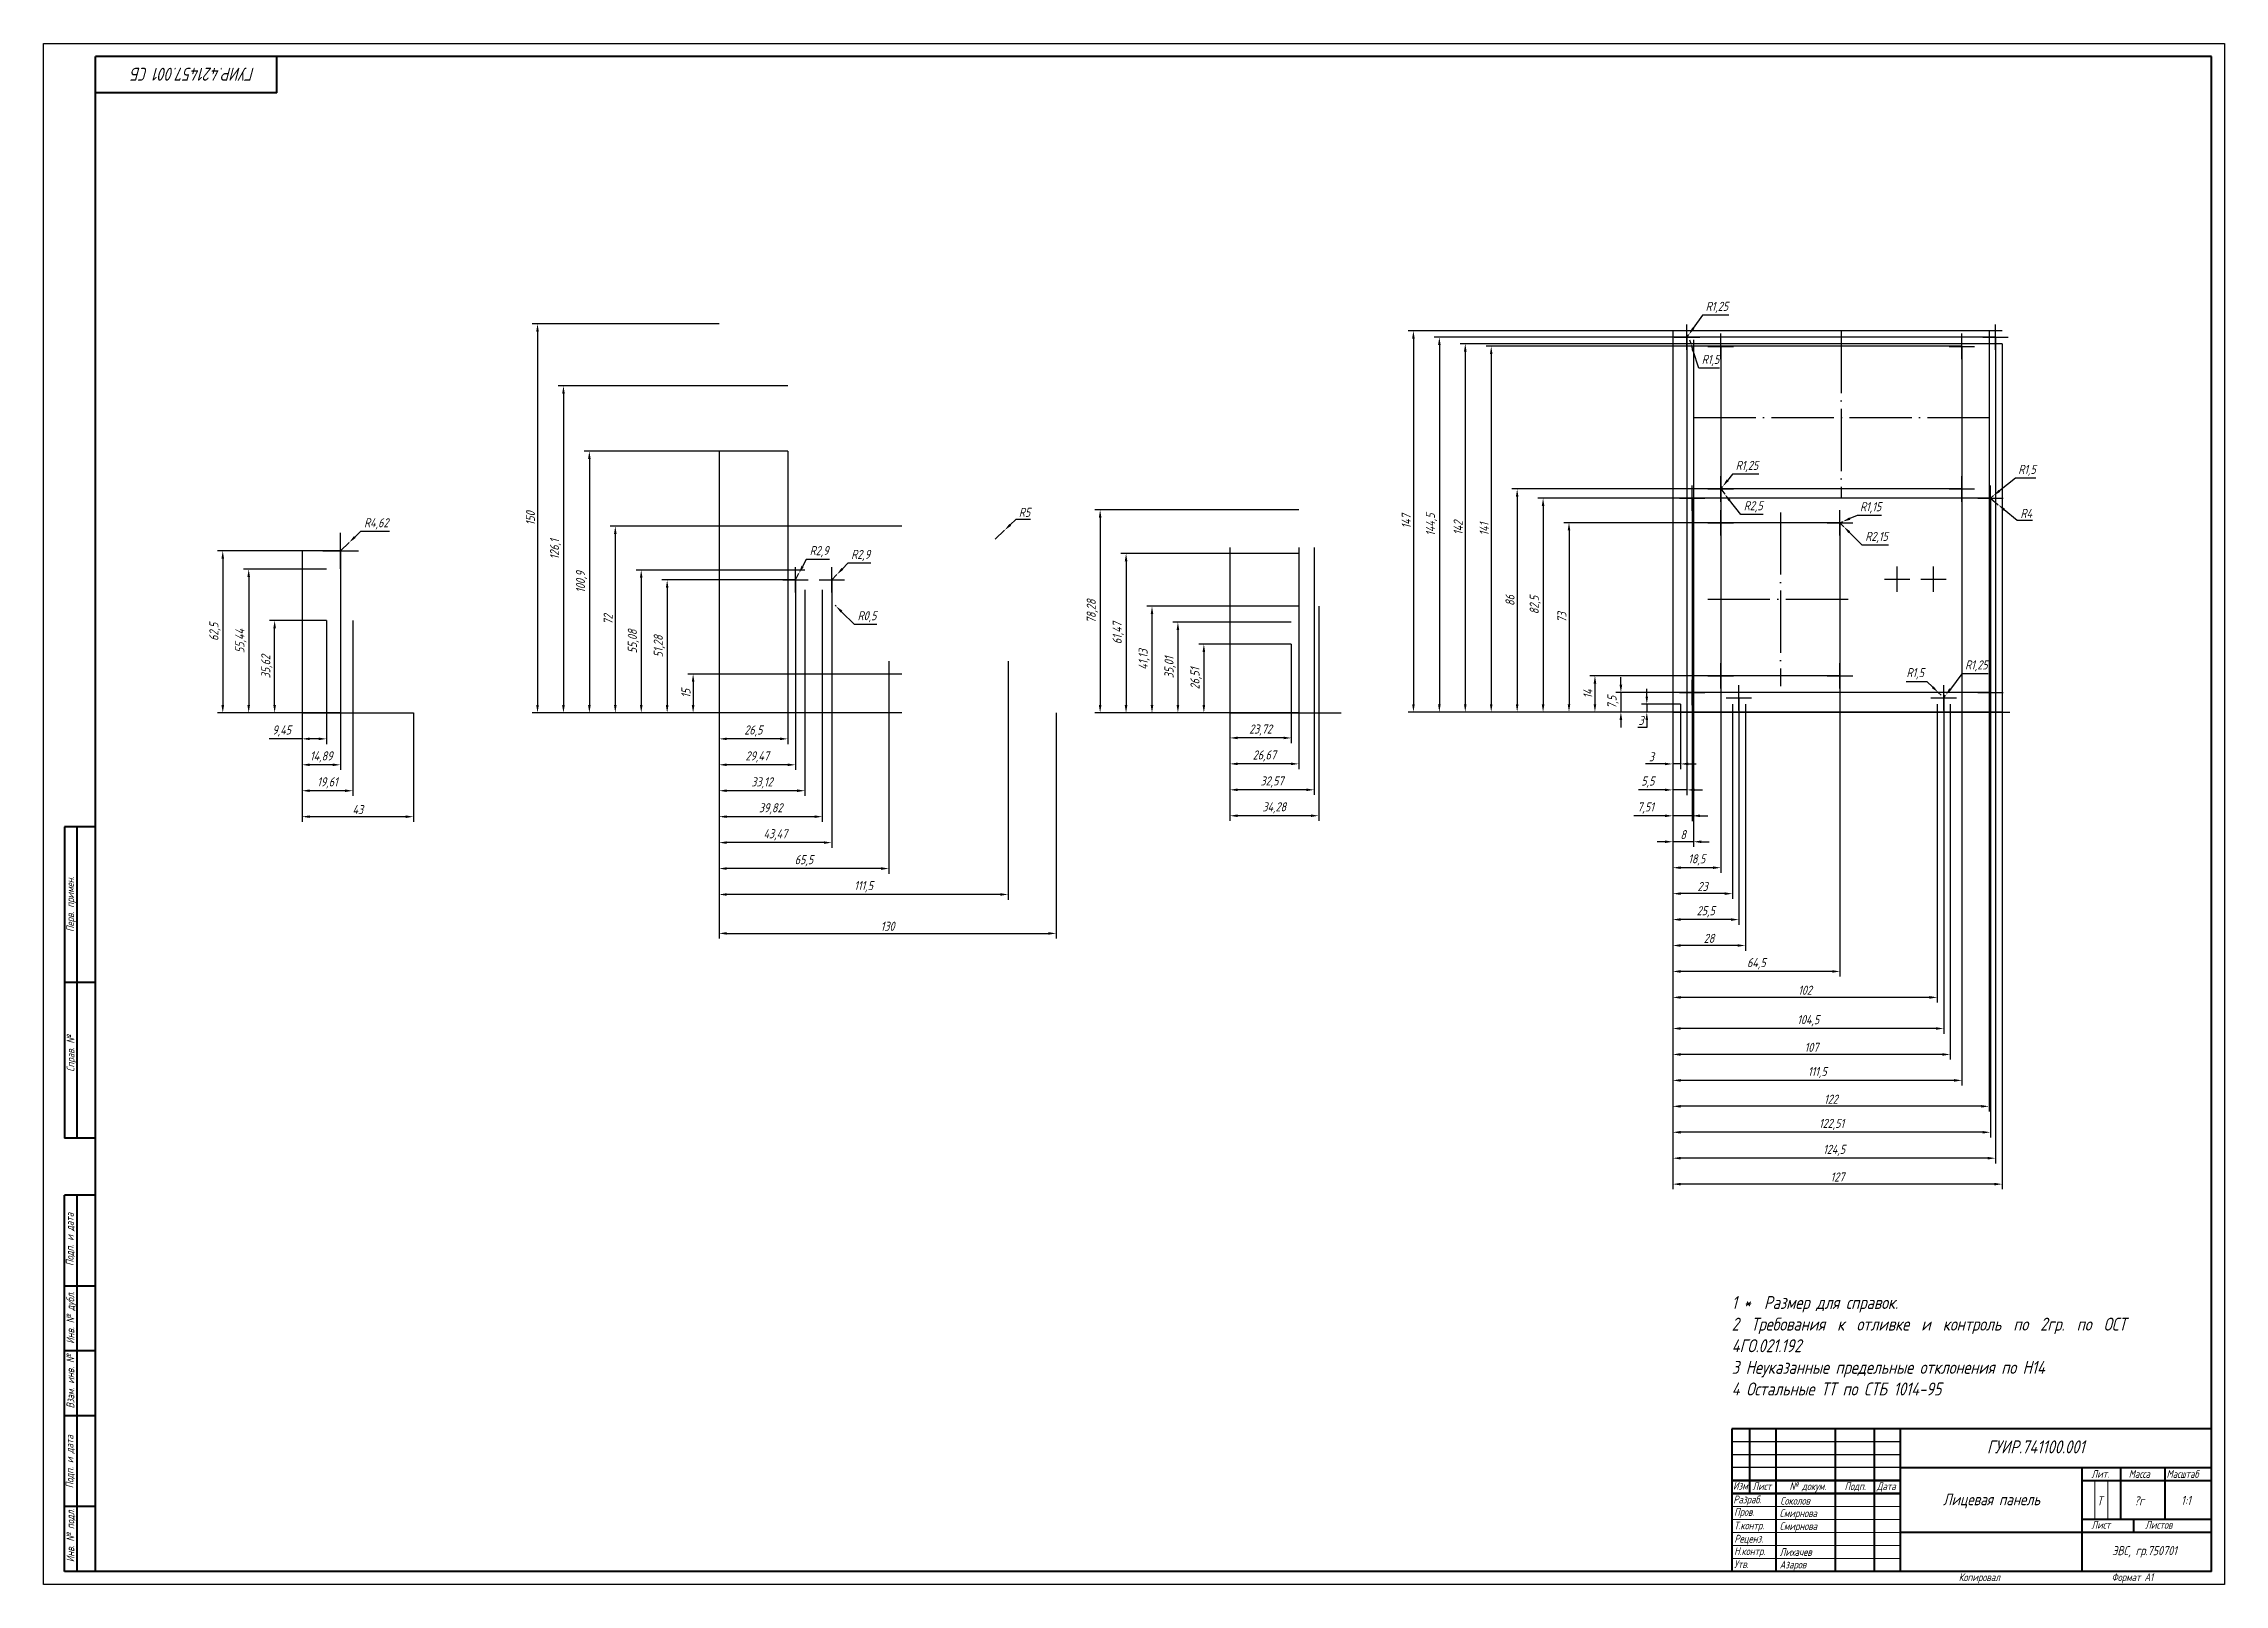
# Paper-space layout 'Layout1' of a CAD drawing. Extents: x -1 to 840, y -1 to 593.
import ezdxf

# ---------------------------------------------------------------- set-up
doc = ezdxf.new("R2010")
doc.units = 0
doc.header["$MEASUREMENT"] = 0
doc.linetypes.add('ACAD_ISO04W100', pattern=[30, 24, -3, 0, -3])
doc.layers.get('0').update_dxf_attribs({"linetype": 'CONTINUOUS'})
doc.layers.get('Defpoints').update_dxf_attribs({"linetype": 'CONTINUOUS'})
doc.layers.add('KONTUR', color=7, linetype='CONTINUOUS')
doc.layers.add('штрих-пунктир', color=7, linetype='ACAD_ISO04W100')
for name, color, linetype, lineweight in [('Основная', 7, 'CONTINUOUS', 40), ('текст', 7, 'CONTINUOUS', 30), ('тонкая', 7, 'CONTINUOUS', 20)]:
    doc.layers.add(name, color=color, linetype=linetype, lineweight=lineweight)
doc.styles.add('GOST type A0', font='', dxfattribs={"oblique": 15, "height": 3.5})
doc.styles.get('GOST type A0').set_extended_font_data('GOST type A')
doc.dimstyles.new('GOST type A', dxfattribs={"dimtxt": 3.5, "dimasz": 3, "dimexe": 2, "dimexo": 0, "dimgap": 1, "dimtad": 1, "dimtoh": 1, "dimtxsty": 'GOST type A0', "dimcen": 0, "dimazin": 2, "dimtfac": 1, "dimtmove": 0, "dimatfit": 3, "dimfxl": 1, "dimarcsym": 0})

psp = doc.layouts.get("Layout1")

# ---------------------------------------------------------------- texts
at = {"layer": 'текст', "style": 'GOST type A0', "oblique": 15}
for s, p in [('Перв. примен.', (10.963, 250.723)), ('Справ. №', (11.118, 196.838)), ('Подп. и дата', (10.784, 121.981)), ('Инв. № дубл.', (11.029, 91.956)), ('Взам. инв. №', (11.029, 67.029)), ('Подп. и дата', (10.734, 36.244)), ('Инв. № подл.', (11.029, 7.778))]:
    psp.add_text(s, height=3, rotation=90, dxfattribs=at).set_placement(p)
for s, p in [('Лит.', (788.928, 40.276)), ('Масса', (803.303, 40.276)), ('Масштаб', (817.895, 40.276)), ('Изм', (650.712, 35.707)), ('Лист', (658.187, 35.557)), ('№ докум. ', (672.471, 35.557)), ('Подп.', (693.724, 35.557)), ('Дата', (706.175, 35.557)), ('Разраб.', (650.828, 30.456)), ('Пров.', (651.129, 25.624)), ('Реценз.', (651.252, 15.31)), ('Т.контр.', (651.129, 20.429)), ('Лист', (788.928, 20.662)), ('Листов', (809.653, 20.662)), ('Утв.', (651.129, 5.488)), ('Н.контр.', (651.129, 10.507)), ('Копировал', (737.746, 0.461)), ('Формат А1', (796.674, 0.461))]:
    psp.add_text(s, height=3, dxfattribs=at).set_placement(p)
at = {"layer": 'тонкая', "style": 'GOST type A0', "oblique": 15}
for s, p in [('Т', (791.111, 29.681)), ('?г', (805.418, 29.693)), ('1:1', (823.507, 29.841))]:
    psp.add_text(s, height=3.5, dxfattribs=at).set_placement(p)
at = {"layer": 'тонкая', "insert": (80.67, 578.91), "char_height": 5, "attachment_point": 1, "rotation": 180, "style": 'GOST type A0'}
psp.add_mtext_dynamic_manual_height_columns('ГУИР.421457.001 СБ', width=52.32757, gutter_width=47.884, heights=[3.685], dxfattribs=at)
at = {"layer": 'тонкая', "insert": (650.21, 110.379), "char_height": 5, "width": 157.08158, "attachment_point": 1, "style": 'GOST type A0'}
psp.add_mtext('\\pxqj,t1;1 *  Размер для справок.\\P\\pr1.09015;2 Требования к отливке и контроль по 2гр. по ОСТ 4ГО.021.192\\P3 Неуказанные предельные отклонения по H14\\P4 Остальные ТТ по СТБ 1014-95', dxfattribs=at)
at = {"layer": 'тонкая', "attachment_point": 1, "style": 'GOST type A0'}
for s, width, gutter_width, heights, insert, char_height in [('ГУИР.741100.001', 63.42379, 47.884, [2.874], (748.666, 54.726), 5), ('\\pxqc;Лицевая панель', 78.79705, 12.5, [16.729], (710.996, 34.211), 4.5), ('Смирнова', 7.56222, 12.5, [0], (668.672, 28.152), 3), ('Соколов', 7.56222, 12.5, [0], (668.959, 32.949), 3), ('Смирнова', 7.56222, 12.5, [0], (668.701, 23.182), 3), ('Лихачев', 7.56222, 12.5, [0], (668.701, 13.182), 3), ('ЭВС, гр.750701', 28.58922, 12.5, [2.556], (796.921, 13.965), 3.5), ('Азаров', 7.56222, 12.5, [0], (668.701, 8.337), 3)]:
    psp.add_mtext_dynamic_manual_height_columns(s, width=width, gutter_width=gutter_width, heights=heights, dxfattribs=dict(at, insert=insert, char_height=char_height))

# ---------------------------------------------------------------- blocks, each defined once
blk = doc.blocks.new('*D56')
at = {"color": 0, "lineweight": -2, "transparency": 16777216}
for p, q in [((259.68, 386.46), (259.68, 313.18)), ((289.15, 386.46), (289.15, 313.18)), ((286.15, 315.18), (262.68, 315.18))]:
    blk.add_line(p, q, dxfattribs=at)
at = {"color": 0, "transparency": 16777216}
for points in [[(262.68, 315.68), (262.68, 314.68), (259.68, 315.18)], [(286.15, 315.68), (286.15, 314.68), (289.15, 315.18)]]:
    blk.add_solid(points, dxfattribs=at)
at = {"layer": 'Defpoints', "color": 0, "transparency": 16777216}
for p in [(259.68, 386.46), (289.15, 386.46), (259.68, 315.18)]:
    blk.add_point(p, dxfattribs=at)
at = {"color": 0, "transparency": 16777216, "insert": (274.41, 318.2), "char_height": 3.5, "attachment_point": 5, "style": 'GOST type A0'}
blk.add_mtext('29,47', dxfattribs=at)
blk = doc.blocks.new('*D57')
at = {"color": 0, "lineweight": -2, "transparency": 16777216}
for p, q in [((259.68, 382.66), (259.68, 303.18)), ((292.8, 382.66), (292.8, 303.18)), ((289.8, 305.18), (262.68, 305.18))]:
    blk.add_line(p, q, dxfattribs=at)
at = {"color": 0, "transparency": 16777216}
for points in [[(262.68, 305.68), (262.68, 304.68), (259.68, 305.18)], [(289.8, 305.68), (289.8, 304.68), (292.8, 305.18)]]:
    blk.add_solid(points, dxfattribs=at)
at = {"layer": 'Defpoints', "color": 0, "transparency": 16777216}
for p in [(259.68, 382.66), (292.8, 382.66), (259.68, 305.18)]:
    blk.add_point(p, dxfattribs=at)
at = {"color": 0, "transparency": 16777216, "insert": (276.24, 308.2), "char_height": 3.5, "attachment_point": 5, "style": 'GOST type A0'}
blk.add_mtext('33,12', dxfattribs=at)
blk = doc.blocks.new('*D58')
at = {"color": 0, "lineweight": -2, "transparency": 16777216}
for p, q in [((259.68, 382.66), (259.68, 293.18)), ((299.5, 382.66), (299.5, 293.18)), ((296.5, 295.18), (262.68, 295.18))]:
    blk.add_line(p, q, dxfattribs=at)
at = {"color": 0, "transparency": 16777216}
for points in [[(262.68, 295.68), (262.68, 294.68), (259.68, 295.18)], [(296.5, 295.68), (296.5, 294.68), (299.5, 295.18)]]:
    blk.add_solid(points, dxfattribs=at)
at = {"layer": 'Defpoints', "color": 0, "transparency": 16777216}
for p in [(259.68, 382.66), (299.5, 382.66), (259.68, 295.18)]:
    blk.add_point(p, dxfattribs=at)
at = {"color": 0, "transparency": 16777216, "insert": (279.59, 298.2), "char_height": 3.5, "attachment_point": 5, "style": 'GOST type A0'}
blk.add_mtext('39,82', dxfattribs=at)
blk = doc.blocks.new('*D59')
at = {"color": 0, "lineweight": -2, "transparency": 16777216}
for p, q in [((259.68, 386.46), (259.68, 283.18)), ((303.15, 386.46), (303.15, 283.18)), ((300.15, 285.18), (262.68, 285.18))]:
    blk.add_line(p, q, dxfattribs=at)
at = {"color": 0, "transparency": 16777216}
for points in [[(262.68, 285.68), (262.68, 284.68), (259.68, 285.18)], [(300.15, 285.68), (300.15, 284.68), (303.15, 285.18)]]:
    blk.add_solid(points, dxfattribs=at)
at = {"layer": 'Defpoints', "color": 0, "transparency": 16777216}
for p in [(259.68, 386.46), (303.15, 386.46), (259.68, 285.18)]:
    blk.add_point(p, dxfattribs=at)
at = {"color": 0, "transparency": 16777216, "insert": (281.41, 288.2), "char_height": 3.5, "attachment_point": 5, "style": 'GOST type A0'}
blk.add_mtext('43,47', dxfattribs=at)
blk = doc.blocks.new('*D60')
at = {"color": 0, "lineweight": -2, "transparency": 16777216}
for p, q in [((259.68, 436.08), (259.68, 323.18)), ((286.18, 436.08), (286.18, 323.18)), ((283.18, 325.18), (262.68, 325.18))]:
    blk.add_line(p, q, dxfattribs=at)
at = {"color": 0, "transparency": 16777216}
for points in [[(262.68, 325.68), (262.68, 324.68), (259.68, 325.18)], [(283.18, 325.68), (283.18, 324.68), (286.18, 325.18)]]:
    blk.add_solid(points, dxfattribs=at)
at = {"layer": 'Defpoints', "color": 0, "transparency": 16777216}
for p in [(259.68, 436.08), (286.18, 436.08), (259.68, 325.18)]:
    blk.add_point(p, dxfattribs=at)
at = {"color": 0, "transparency": 16777216, "insert": (272.93, 328.2), "char_height": 3.5, "attachment_point": 5, "style": 'GOST type A0'}
blk.add_mtext('26,5', dxfattribs=at)
blk = doc.blocks.new('*D61')
at = {"color": 0, "lineweight": -2, "transparency": 16777216}
for p, q in [((259.68, 355.18), (259.68, 273.18)), ((325.18, 355.18), (325.18, 273.18)), ((322.18, 275.18), (262.68, 275.18))]:
    blk.add_line(p, q, dxfattribs=at)
at = {"color": 0, "transparency": 16777216}
for points in [[(262.68, 275.68), (262.68, 274.68), (259.68, 275.18)], [(322.18, 275.68), (322.18, 274.68), (325.18, 275.18)]]:
    blk.add_solid(points, dxfattribs=at)
at = {"layer": 'Defpoints', "color": 0, "transparency": 16777216}
for p in [(259.68, 355.18), (325.18, 355.18), (259.68, 275.18)]:
    blk.add_point(p, dxfattribs=at)
at = {"color": 0, "transparency": 16777216, "insert": (292.43, 278.2), "char_height": 3.5, "attachment_point": 5, "style": 'GOST type A0'}
blk.add_mtext('65,5', dxfattribs=at)
blk = doc.blocks.new('*D62')
at = {"color": 0, "lineweight": -2, "transparency": 16777216}
for p, q in [((259.68, 355.18), (259.68, 263.18)), ((371.18, 355.18), (371.18, 263.18)), ((368.18, 265.18), (262.68, 265.18))]:
    blk.add_line(p, q, dxfattribs=at)
at = {"color": 0, "transparency": 16777216}
for points in [[(262.68, 265.68), (262.68, 264.68), (259.68, 265.18)], [(368.18, 265.68), (368.18, 264.68), (371.18, 265.18)]]:
    blk.add_solid(points, dxfattribs=at)
at = {"layer": 'Defpoints', "color": 0, "transparency": 16777216}
for p in [(259.68, 355.18), (371.18, 355.18), (259.68, 265.18)]:
    blk.add_point(p, dxfattribs=at)
at = {"color": 0, "transparency": 16777216, "insert": (315.43, 268.2), "char_height": 3.5, "attachment_point": 5, "style": 'GOST type A0'}
blk.add_mtext('111,5', dxfattribs=at)
blk = doc.blocks.new('*D63')
at = {"color": 0, "lineweight": -2, "transparency": 16777216}
for p, q in [((259.68, 335.18), (259.68, 248.18)), ((389.68, 335.18), (389.68, 248.18)), ((262.68, 250.18), (386.68, 250.18))]:
    blk.add_line(p, q, dxfattribs=at)
at = {"color": 0, "transparency": 16777216}
for points in [[(262.68, 250.68), (262.68, 249.68), (259.68, 250.18)], [(386.68, 250.68), (386.68, 249.68), (389.68, 250.18)]]:
    blk.add_solid(points, dxfattribs=at)
at = {"layer": 'Defpoints', "color": 0, "transparency": 16777216}
for p in [(259.68, 335.18), (389.68, 335.18), (389.68, 250.18)]:
    blk.add_point(p, dxfattribs=at)
at = {"color": 0, "transparency": 16777216, "insert": (324.68, 252.93), "char_height": 3.5, "attachment_point": 5, "style": 'GOST type A0'}
blk.add_mtext('130', dxfattribs=at)
blk = doc.blocks.new('*D64')
at = {"color": 0, "lineweight": -2, "transparency": 16777216}
for p, q in [((330.18, 350.18), (247.68, 350.18)), ((249.68, 347.18), (249.68, 338.18)), ((330.18, 335.18), (247.68, 335.18))]:
    blk.add_line(p, q, dxfattribs=at)
at = {"color": 0, "transparency": 16777216}
for points in [[(249.18, 347.18), (250.18, 347.18), (249.68, 350.18)], [(249.18, 338.18), (250.18, 338.18), (249.68, 335.18)]]:
    blk.add_solid(points, dxfattribs=at)
at = {"layer": 'Defpoints', "color": 0, "transparency": 16777216}
for p in [(330.18, 350.18), (249.68, 335.18), (330.18, 335.18)]:
    blk.add_point(p, dxfattribs=at)
at = {"color": 0, "transparency": 16777216, "insert": (246.93, 342.68), "char_height": 3.5, "attachment_point": 5, "rotation": 90, "style": 'GOST type A0'}
blk.add_mtext('15', dxfattribs=at)
blk = doc.blocks.new('*D65')
at = {"color": 0, "lineweight": -2, "transparency": 16777216}
for p, q in [((289.15, 386.46), (237.68, 386.46)), ((239.68, 383.46), (239.68, 338.18)), ((289.15, 335.18), (237.68, 335.18))]:
    blk.add_line(p, q, dxfattribs=at)
at = {"color": 0, "transparency": 16777216}
for points in [[(239.18, 383.46), (240.18, 383.46), (239.68, 386.46)], [(239.18, 338.18), (240.18, 338.18), (239.68, 335.18)]]:
    blk.add_solid(points, dxfattribs=at)
at = {"layer": 'Defpoints', "color": 0, "transparency": 16777216}
for p in [(289.15, 386.46), (239.68, 335.18), (289.15, 335.18)]:
    blk.add_point(p, dxfattribs=at)
at = {"color": 0, "transparency": 16777216, "insert": (236.66, 360.82), "char_height": 3.5, "attachment_point": 5, "rotation": 90, "style": 'GOST type A0'}
blk.add_mtext('51,28', dxfattribs=at)
blk = doc.blocks.new('*D66')
at = {"color": 0, "lineweight": -2, "transparency": 16777216}
for p, q in [((292.8, 390.26), (227.68, 390.26)), ((229.68, 387.26), (229.68, 338.18)), ((292.8, 335.18), (227.68, 335.18))]:
    blk.add_line(p, q, dxfattribs=at)
at = {"color": 0, "transparency": 16777216}
for points in [[(229.18, 387.26), (230.18, 387.26), (229.68, 390.26)], [(229.18, 338.18), (230.18, 338.18), (229.68, 335.18)]]:
    blk.add_solid(points, dxfattribs=at)
at = {"layer": 'Defpoints', "color": 0, "transparency": 16777216}
for p in [(292.8, 390.26), (229.68, 335.18), (292.8, 335.18)]:
    blk.add_point(p, dxfattribs=at)
at = {"color": 0, "transparency": 16777216, "insert": (226.66, 362.72), "char_height": 3.5, "attachment_point": 5, "rotation": 90, "style": 'GOST type A0'}
blk.add_mtext('55,08', dxfattribs=at)
blk = doc.blocks.new('*D67')
at = {"color": 0, "lineweight": -2, "transparency": 16777216}
for p, q in [((330.18, 407.18), (217.68, 407.18)), ((219.68, 404.18), (219.68, 338.18)), ((330.18, 335.18), (217.68, 335.18))]:
    blk.add_line(p, q, dxfattribs=at)
at = {"color": 0, "transparency": 16777216}
for points in [[(219.18, 404.18), (220.18, 404.18), (219.68, 407.18)], [(219.18, 338.18), (220.18, 338.18), (219.68, 335.18)]]:
    blk.add_solid(points, dxfattribs=at)
at = {"layer": 'Defpoints', "color": 0, "transparency": 16777216}
for p in [(330.18, 407.18), (219.68, 335.18), (330.18, 335.18)]:
    blk.add_point(p, dxfattribs=at)
at = {"color": 0, "transparency": 16777216, "insert": (216.93, 371.18), "char_height": 3.5, "attachment_point": 5, "rotation": 90, "style": 'GOST type A0'}
blk.add_mtext('72', dxfattribs=at)
blk = doc.blocks.new('*D68')
at = {"color": 0, "lineweight": -2, "transparency": 16777216}
for p, q in [((286.18, 436.08), (207.68, 436.08)), ((209.68, 433.08), (209.68, 338.18)), ((286.18, 335.18), (207.68, 335.18))]:
    blk.add_line(p, q, dxfattribs=at)
at = {"color": 0, "transparency": 16777216}
for points in [[(209.18, 433.08), (210.18, 433.08), (209.68, 436.08)], [(209.18, 338.18), (210.18, 338.18), (209.68, 335.18)]]:
    blk.add_solid(points, dxfattribs=at)
at = {"layer": 'Defpoints', "color": 0, "transparency": 16777216}
for p in [(286.18, 436.08), (209.68, 335.18), (286.18, 335.18)]:
    blk.add_point(p, dxfattribs=at)
at = {"color": 0, "transparency": 16777216, "insert": (206.66, 385.63), "char_height": 3.5, "attachment_point": 5, "rotation": 90, "style": 'GOST type A0'}
blk.add_mtext('100,9', dxfattribs=at)
blk = doc.blocks.new('*D71')
at = {"color": 0, "lineweight": -2, "transparency": 16777216}
for p, q in [((286.18, 461.28), (197.68, 461.28)), ((199.68, 458.28), (199.68, 338.18)), ((286.18, 335.18), (197.68, 335.18))]:
    blk.add_line(p, q, dxfattribs=at)
at = {"color": 0, "transparency": 16777216}
for points in [[(199.18, 458.28), (200.18, 458.28), (199.68, 461.28)], [(199.18, 338.18), (200.18, 338.18), (199.68, 335.18)]]:
    blk.add_solid(points, dxfattribs=at)
at = {"layer": 'Defpoints', "color": 0, "transparency": 16777216}
for p in [(286.18, 461.28), (199.68, 335.18), (286.18, 335.18)]:
    blk.add_point(p, dxfattribs=at)
at = {"color": 0, "transparency": 16777216, "insert": (196.66, 398.23), "char_height": 3.5, "attachment_point": 5, "rotation": 90, "style": 'GOST type A0'}
blk.add_mtext('126,1', dxfattribs=at)
blk = doc.blocks.new('*D72')
at = {"color": 0, "lineweight": -2, "transparency": 16777216}
for p, q in [((259.68, 485.18), (187.68, 485.18)), ((189.68, 482.18), (189.68, 338.18)), ((259.68, 335.18), (187.68, 335.18))]:
    blk.add_line(p, q, dxfattribs=at)
at = {"color": 0, "transparency": 16777216}
for points in [[(189.18, 482.18), (190.18, 482.18), (189.68, 485.18)], [(189.18, 338.18), (190.18, 338.18), (189.68, 335.18)]]:
    blk.add_solid(points, dxfattribs=at)
at = {"layer": 'Defpoints', "color": 0, "transparency": 16777216}
for p in [(259.68, 485.18), (189.68, 335.18), (259.68, 335.18)]:
    blk.add_point(p, dxfattribs=at)
at = {"color": 0, "transparency": 16777216, "insert": (186.93, 410.18), "char_height": 3.5, "attachment_point": 5, "rotation": 90, "style": 'GOST type A0'}
blk.add_mtext('150', dxfattribs=at)
blk = doc.blocks.new('*D73')
at = {"color": 0, "lineweight": -2, "transparency": 16777216}
for p, q in [((98.86, 370.81), (98.86, 323.18)), ((108.3, 370.81), (108.3, 323.18)), ((98.86, 325.18), (86.17, 325.18)), ((105.3, 325.18), (101.86, 325.18))]:
    blk.add_line(p, q, dxfattribs=at)
at = {"color": 0, "transparency": 16777216}
for points in [[(101.86, 325.68), (101.86, 324.68), (98.86, 325.18)], [(105.3, 325.68), (105.3, 324.68), (108.3, 325.18)]]:
    blk.add_solid(points, dxfattribs=at)
at = {"layer": 'Defpoints', "color": 0, "transparency": 16777216}
for p in [(98.86, 370.81), (108.3, 370.81), (98.86, 325.18)]:
    blk.add_point(p, dxfattribs=at)
at = {"color": 0, "transparency": 16777216, "insert": (91.01, 328.2), "char_height": 3.5, "attachment_point": 5, "style": 'GOST type A0'}
blk.add_mtext('9,45', dxfattribs=at)
blk = doc.blocks.new('*D74')
at = {"color": 0, "lineweight": -2, "transparency": 16777216}
for p, q in [((98.86, 397.68), (98.86, 313.18)), ((113.74, 397.68), (113.74, 313.18)), ((110.74, 315.18), (101.86, 315.18))]:
    blk.add_line(p, q, dxfattribs=at)
at = {"color": 0, "transparency": 16777216}
for points in [[(101.86, 315.68), (101.86, 314.68), (98.86, 315.18)], [(110.74, 315.68), (110.74, 314.68), (113.74, 315.18)]]:
    blk.add_solid(points, dxfattribs=at)
at = {"layer": 'Defpoints', "color": 0, "transparency": 16777216}
for p in [(98.86, 397.68), (113.74, 397.68), (98.86, 315.18)]:
    blk.add_point(p, dxfattribs=at)
at = {"color": 0, "transparency": 16777216, "insert": (106.3, 318.2), "char_height": 3.5, "attachment_point": 5, "style": 'GOST type A0'}
blk.add_mtext('14,89', dxfattribs=at)
blk = doc.blocks.new('*D75')
at = {"color": 0, "lineweight": -2, "transparency": 16777216}
for p, q in [((98.86, 370.81), (98.86, 303.18)), ((118.46, 370.81), (118.46, 303.18)), ((115.46, 305.18), (101.86, 305.18))]:
    blk.add_line(p, q, dxfattribs=at)
at = {"color": 0, "transparency": 16777216}
for points in [[(101.86, 305.68), (101.86, 304.68), (98.86, 305.18)], [(115.46, 305.68), (115.46, 304.68), (118.46, 305.18)]]:
    blk.add_solid(points, dxfattribs=at)
at = {"layer": 'Defpoints', "color": 0, "transparency": 16777216}
for p in [(98.86, 370.81), (118.46, 370.81), (98.86, 305.18)]:
    blk.add_point(p, dxfattribs=at)
at = {"color": 0, "transparency": 16777216, "insert": (108.66, 308.2), "char_height": 3.5, "attachment_point": 5, "style": 'GOST type A0'}
blk.add_mtext('19,61', dxfattribs=at)
blk = doc.blocks.new('*D76')
at = {"color": 0, "lineweight": -2, "transparency": 16777216}
for p, q in [((108.3, 370.81), (86.3, 370.81)), ((88.3, 338.18), (88.3, 367.81)), ((108.3, 335.18), (86.3, 335.18))]:
    blk.add_line(p, q, dxfattribs=at)
at = {"color": 0, "transparency": 16777216}
for points in [[(87.8, 367.81), (88.8, 367.81), (88.3, 370.81)], [(87.8, 338.18), (88.8, 338.18), (88.3, 335.18)]]:
    blk.add_solid(points, dxfattribs=at)
at = {"layer": 'Defpoints', "color": 0, "transparency": 16777216}
for p in [(88.3, 370.81), (108.3, 370.81), (108.3, 335.18)]:
    blk.add_point(p, dxfattribs=at)
at = {"color": 0, "transparency": 16777216, "insert": (85.28, 352.99), "char_height": 3.5, "attachment_point": 5, "rotation": 90, "style": 'GOST type A0'}
blk.add_mtext('35,62', dxfattribs=at)
blk = doc.blocks.new('*D77')
at = {"color": 0, "lineweight": -2, "transparency": 16777216}
for p, q in [((108.3, 390.62), (76.3, 390.62)), ((78.3, 387.62), (78.3, 338.18)), ((108.3, 335.18), (76.3, 335.18))]:
    blk.add_line(p, q, dxfattribs=at)
at = {"color": 0, "transparency": 16777216}
for points in [[(77.8, 387.62), (78.8, 387.62), (78.3, 390.62)], [(77.8, 338.18), (78.8, 338.18), (78.3, 335.18)]]:
    blk.add_solid(points, dxfattribs=at)
at = {"layer": 'Defpoints', "color": 0, "transparency": 16777216}
for p in [(108.3, 390.62), (78.3, 335.18), (108.3, 335.18)]:
    blk.add_point(p, dxfattribs=at)
at = {"color": 0, "transparency": 16777216, "insert": (75.28, 362.9), "char_height": 3.5, "attachment_point": 5, "rotation": 90, "style": 'GOST type A0'}
blk.add_mtext('55,44', dxfattribs=at)
blk = doc.blocks.new('*D78')
at = {"color": 0, "lineweight": -2, "transparency": 16777216}
for p, q in [((113.74, 397.68), (66.3, 397.68)), ((68.3, 394.68), (68.3, 338.18)), ((113.74, 335.18), (66.3, 335.18))]:
    blk.add_line(p, q, dxfattribs=at)
at = {"color": 0, "transparency": 16777216}
for points in [[(67.8, 394.68), (68.8, 394.68), (68.3, 397.68)], [(67.8, 338.18), (68.8, 338.18), (68.3, 335.18)]]:
    blk.add_solid(points, dxfattribs=at)
at = {"layer": 'Defpoints', "color": 0, "transparency": 16777216}
for p in [(113.74, 397.68), (68.3, 335.18), (113.74, 335.18)]:
    blk.add_point(p, dxfattribs=at)
at = {"color": 0, "transparency": 16777216, "insert": (65.28, 366.43), "char_height": 3.5, "attachment_point": 5, "rotation": 90, "style": 'GOST type A0'}
blk.add_mtext('62,5', dxfattribs=at)
blk = doc.blocks.new('*D79')
at = {"color": 0, "lineweight": -2, "transparency": 16777216}
for p, q in [((98.86, 335.18), (98.86, 293.18)), ((141.86, 335.18), (141.86, 293.18)), ((138.86, 295.18), (101.86, 295.18))]:
    blk.add_line(p, q, dxfattribs=at)
at = {"color": 0, "transparency": 16777216}
for points in [[(101.86, 295.68), (101.86, 294.68), (98.86, 295.18)], [(138.86, 295.68), (138.86, 294.68), (141.86, 295.18)]]:
    blk.add_solid(points, dxfattribs=at)
at = {"layer": 'Defpoints', "color": 0, "transparency": 16777216}
for p in [(98.86, 335.18), (141.86, 335.18), (98.86, 295.18)]:
    blk.add_point(p, dxfattribs=at)
at = {"color": 0, "transparency": 16777216, "insert": (120.36, 297.93), "char_height": 3.5, "attachment_point": 5, "style": 'GOST type A0'}
blk.add_mtext('43', dxfattribs=at)
blk = doc.blocks.new('*D80')
at = {"color": 0, "lineweight": -2, "transparency": 16777216}
for p, q in [((456.65, 361.69), (456.65, 323.54)), ((480.37, 361.69), (480.37, 323.54)), ((477.37, 325.54), (459.65, 325.54))]:
    blk.add_line(p, q, dxfattribs=at)
at = {"color": 0, "transparency": 16777216}
for points in [[(459.65, 326.04), (459.65, 325.04), (456.65, 325.54)], [(477.37, 326.04), (477.37, 325.04), (480.37, 325.54)]]:
    blk.add_solid(points, dxfattribs=at)
at = {"layer": 'Defpoints', "color": 0, "transparency": 16777216}
for p in [(456.65, 361.69), (480.37, 361.69), (456.65, 325.54)]:
    blk.add_point(p, dxfattribs=at)
at = {"color": 0, "transparency": 16777216, "insert": (468.51, 328.56), "char_height": 3.5, "attachment_point": 5, "style": 'GOST type A0'}
blk.add_mtext('23,72', dxfattribs=at)
blk = doc.blocks.new('*D82')
at = {"color": 0, "lineweight": -2, "transparency": 16777216}
for p, q in [((456.65, 398.91), (456.65, 313.54)), ((483.32, 398.91), (483.32, 313.54)), ((480.32, 315.54), (459.65, 315.54))]:
    blk.add_line(p, q, dxfattribs=at)
at = {"color": 0, "transparency": 16777216}
for points in [[(459.65, 316.04), (459.65, 315.04), (456.65, 315.54)], [(480.32, 316.04), (480.32, 315.04), (483.32, 315.54)]]:
    blk.add_solid(points, dxfattribs=at)
at = {"layer": 'Defpoints', "color": 0, "transparency": 16777216}
for p in [(456.65, 398.91), (483.32, 398.91), (456.65, 315.54)]:
    blk.add_point(p, dxfattribs=at)
at = {"color": 0, "transparency": 16777216, "insert": (469.98, 318.56), "char_height": 3.5, "attachment_point": 5, "style": 'GOST type A0'}
blk.add_mtext('26,67', dxfattribs=at)
blk = doc.blocks.new('*D83')
at = {"color": 0, "lineweight": -2, "transparency": 16777216}
for p, q in [((456.65, 398.91), (456.65, 303.54)), ((489.21, 398.91), (489.21, 303.54)), ((486.21, 305.54), (459.65, 305.54))]:
    blk.add_line(p, q, dxfattribs=at)
at = {"color": 0, "transparency": 16777216}
for points in [[(459.65, 306.04), (459.65, 305.04), (456.65, 305.54)], [(486.21, 306.04), (486.21, 305.04), (489.21, 305.54)]]:
    blk.add_solid(points, dxfattribs=at)
at = {"layer": 'Defpoints', "color": 0, "transparency": 16777216}
for p in [(456.65, 398.91), (489.21, 398.91), (456.65, 305.54)]:
    blk.add_point(p, dxfattribs=at)
at = {"color": 0, "transparency": 16777216, "insert": (472.93, 308.56), "char_height": 3.5, "attachment_point": 5, "style": 'GOST type A0'}
blk.add_mtext('32,57', dxfattribs=at)
blk = doc.blocks.new('*D84')
at = {"color": 0, "lineweight": -2, "transparency": 16777216}
for p, q in [((456.65, 376.33), (456.65, 293.54)), ((490.93, 376.33), (490.93, 293.54)), ((487.93, 295.54), (459.65, 295.54))]:
    blk.add_line(p, q, dxfattribs=at)
at = {"color": 0, "transparency": 16777216}
for points in [[(459.65, 296.04), (459.65, 295.04), (456.65, 295.54)], [(487.93, 296.04), (487.93, 295.04), (490.93, 295.54)]]:
    blk.add_solid(points, dxfattribs=at)
at = {"layer": 'Defpoints', "color": 0, "transparency": 16777216}
for p in [(456.65, 376.33), (490.93, 376.33), (456.65, 295.54)]:
    blk.add_point(p, dxfattribs=at)
at = {"color": 0, "transparency": 16777216, "insert": (473.79, 298.56), "char_height": 3.5, "attachment_point": 5, "style": 'GOST type A0'}
blk.add_mtext('34,28', dxfattribs=at)
blk = doc.blocks.new('*D85')
at = {"color": 0, "lineweight": -2, "transparency": 16777216}
for p, q in [((480.37, 361.69), (444.65, 361.69)), ((446.65, 358.69), (446.65, 338.18)), ((480.37, 335.18), (444.65, 335.18))]:
    blk.add_line(p, q, dxfattribs=at)
at = {"color": 0, "transparency": 16777216}
for points in [[(446.15, 358.69), (447.15, 358.69), (446.65, 361.69)], [(446.15, 338.18), (447.15, 338.18), (446.65, 335.18)]]:
    blk.add_solid(points, dxfattribs=at)
at = {"layer": 'Defpoints', "color": 0, "transparency": 16777216}
for p in [(480.37, 361.69), (446.65, 335.18), (480.37, 335.18)]:
    blk.add_point(p, dxfattribs=at)
at = {"color": 0, "transparency": 16777216, "insert": (443.63, 348.44), "char_height": 3.5, "attachment_point": 5, "rotation": 90, "style": 'GOST type A0'}
blk.add_mtext('26,51', dxfattribs=at)
blk = doc.blocks.new('*D86')
at = {"color": 0, "lineweight": -2, "transparency": 16777216}
for p, q in [((480.37, 370.19), (434.65, 370.19)), ((436.65, 367.19), (436.65, 338.18)), ((480.37, 335.18), (434.65, 335.18))]:
    blk.add_line(p, q, dxfattribs=at)
at = {"color": 0, "transparency": 16777216}
for points in [[(436.15, 367.19), (437.15, 367.19), (436.65, 370.19)], [(436.15, 338.18), (437.15, 338.18), (436.65, 335.18)]]:
    blk.add_solid(points, dxfattribs=at)
at = {"layer": 'Defpoints', "color": 0, "transparency": 16777216}
for p in [(480.37, 370.19), (436.65, 335.18), (480.37, 335.18)]:
    blk.add_point(p, dxfattribs=at)
at = {"color": 0, "transparency": 16777216, "insert": (433.63, 352.69), "char_height": 3.5, "attachment_point": 5, "rotation": 90, "style": 'GOST type A0'}
blk.add_mtext('35,01', dxfattribs=at)
blk = doc.blocks.new('*D87')
at = {"color": 0, "lineweight": -2, "transparency": 16777216}
for p, q in [((483.32, 376.32), (424.65, 376.32)), ((426.65, 373.32), (426.65, 338.18)), ((483.32, 335.18), (424.65, 335.18))]:
    blk.add_line(p, q, dxfattribs=at)
at = {"color": 0, "transparency": 16777216}
for points in [[(426.15, 373.32), (427.15, 373.32), (426.65, 376.32)], [(426.15, 338.18), (427.15, 338.18), (426.65, 335.18)]]:
    blk.add_solid(points, dxfattribs=at)
at = {"layer": 'Defpoints', "color": 0, "transparency": 16777216}
for p in [(483.32, 376.32), (426.65, 335.18), (483.32, 335.18)]:
    blk.add_point(p, dxfattribs=at)
at = {"color": 0, "transparency": 16777216, "insert": (423.63, 355.75), "char_height": 3.5, "attachment_point": 5, "rotation": 90, "style": 'GOST type A0'}
blk.add_mtext('41,13', dxfattribs=at)
blk = doc.blocks.new('*D88')
at = {"color": 0, "lineweight": -2, "transparency": 16777216}
for p, q in [((483.31, 396.65), (414.65, 396.65)), ((416.65, 393.65), (416.65, 338.18)), ((483.32, 335.18), (414.65, 335.18))]:
    blk.add_line(p, q, dxfattribs=at)
at = {"color": 0, "transparency": 16777216}
for points in [[(416.15, 393.65), (417.15, 393.65), (416.65, 396.65)], [(416.15, 338.18), (417.15, 338.18), (416.65, 335.18)]]:
    blk.add_solid(points, dxfattribs=at)
at = {"layer": 'Defpoints', "color": 0, "transparency": 16777216}
for p in [(483.31, 396.65), (416.65, 335.18), (483.32, 335.18)]:
    blk.add_point(p, dxfattribs=at)
at = {"color": 0, "transparency": 16777216, "insert": (413.63, 365.92), "char_height": 3.5, "attachment_point": 5, "rotation": 90, "style": 'GOST type A0'}
blk.add_mtext('61,47', dxfattribs=at)
blk = doc.blocks.new('*D89')
at = {"color": 0, "lineweight": -2, "transparency": 16777216}
for p, q in [((483.32, 413.46), (404.65, 413.46)), ((406.65, 410.46), (406.65, 338.18)), ((483.32, 335.18), (404.65, 335.18))]:
    blk.add_line(p, q, dxfattribs=at)
at = {"color": 0, "transparency": 16777216}
for points in [[(406.15, 410.46), (407.15, 410.46), (406.65, 413.46)], [(406.15, 338.18), (407.15, 338.18), (406.65, 335.18)]]:
    blk.add_solid(points, dxfattribs=at)
at = {"layer": 'Defpoints', "color": 0, "transparency": 16777216}
for p in [(483.32, 413.46), (406.65, 335.18), (483.32, 335.18)]:
    blk.add_point(p, dxfattribs=at)
at = {"color": 0, "transparency": 16777216, "insert": (403.63, 374.32), "char_height": 3.5, "attachment_point": 5, "rotation": 90, "style": 'GOST type A0'}
blk.add_mtext('78,28', dxfattribs=at)
blk = doc.blocks.new('*D90')
at = {"color": 0, "lineweight": -2, "transparency": 16777216}
for p, q in [((627.47, 338.51), (627.47, 313.51)), ((630.47, 338.51), (630.47, 313.51)), ((624.47, 315.51), (617.03, 315.51)), ((630.47, 315.51), (627.47, 315.51)), ((633.47, 315.51), (636.47, 315.51))]:
    blk.add_line(p, q, dxfattribs=at)
at = {"color": 0, "transparency": 16777216}
for points in [[(624.47, 316.01), (624.47, 315.01), (627.47, 315.51)], [(633.47, 316.01), (633.47, 315.01), (630.47, 315.51)]]:
    blk.add_solid(points, dxfattribs=at)
at = {"layer": 'Defpoints', "color": 0, "transparency": 16777216}
for p in [(627.47, 338.51), (630.47, 338.51), (627.47, 315.51)]:
    blk.add_point(p, dxfattribs=at)
at = {"color": 0, "transparency": 16777216, "insert": (619.25, 318.26), "char_height": 3.5, "attachment_point": 5, "style": 'GOST type A0'}
blk.add_mtext('3', dxfattribs=at)
blk = doc.blocks.new('*D93')
at = {"color": 0, "lineweight": -2, "transparency": 16777216}
for p, q in [((627.47, 418.01), (627.47, 293.51)), ((634.97, 418.01), (634.97, 293.51)), ((624.47, 295.51), (612.53, 295.51)), ((634.97, 295.51), (627.47, 295.51)), ((637.97, 295.51), (640.97, 295.51))]:
    blk.add_line(p, q, dxfattribs=at)
at = {"color": 0, "transparency": 16777216}
for points in [[(624.47, 296.01), (624.47, 295.01), (627.47, 295.51)], [(637.97, 296.01), (637.97, 295.01), (634.97, 295.51)]]:
    blk.add_solid(points, dxfattribs=at)
at = {"layer": 'Defpoints', "color": 0, "transparency": 16777216}
for p in [(627.47, 418.01), (634.97, 418.01), (627.47, 295.51)]:
    blk.add_point(p, dxfattribs=at)
at = {"color": 0, "transparency": 16777216, "insert": (617, 298.52), "char_height": 3.5, "attachment_point": 5, "style": 'GOST type A0'}
blk.add_mtext('7,51', dxfattribs=at)
blk = doc.blocks.new('*D94')
at = {"color": 0, "lineweight": -2, "transparency": 16777216}
for p, q in [((627.47, 476.51), (627.47, 273.51)), ((645.97, 476.51), (645.97, 273.51)), ((642.97, 275.51), (630.47, 275.51))]:
    blk.add_line(p, q, dxfattribs=at)
at = {"color": 0, "transparency": 16777216}
for points in [[(630.47, 276.01), (630.47, 275.01), (627.47, 275.51)], [(642.97, 276.01), (642.97, 275.01), (645.97, 275.51)]]:
    blk.add_solid(points, dxfattribs=at)
at = {"layer": 'Defpoints', "color": 0, "transparency": 16777216}
for p in [(627.47, 476.51), (645.97, 476.51), (627.47, 275.51)]:
    blk.add_point(p, dxfattribs=at)
at = {"color": 0, "transparency": 16777216, "insert": (636.72, 278.52), "char_height": 3.5, "attachment_point": 5, "style": 'GOST type A0'}
blk.add_mtext('18,5', dxfattribs=at)
blk = doc.blocks.new('*D95')
at = {"color": 0, "lineweight": -2, "transparency": 16777216}
for p, q in [((627.47, 479.01), (627.47, 283.51)), ((635.47, 479.01), (635.47, 283.51)), ((624.47, 285.51), (621.47, 285.51)), ((635.47, 285.51), (627.47, 285.51)), ((638.47, 285.51), (641.47, 285.51))]:
    blk.add_line(p, q, dxfattribs=at)
at = {"color": 0, "transparency": 16777216}
for points in [[(624.47, 286.01), (624.47, 285.01), (627.47, 285.51)], [(638.47, 286.01), (638.47, 285.01), (635.47, 285.51)]]:
    blk.add_solid(points, dxfattribs=at)
at = {"layer": 'Defpoints', "color": 0, "transparency": 16777216}
for p in [(627.47, 479.01), (635.47, 479.01), (627.47, 285.51)]:
    blk.add_point(p, dxfattribs=at)
at = {"color": 0, "transparency": 16777216, "insert": (631.47, 288.26), "char_height": 3.5, "attachment_point": 5, "style": 'GOST type A0'}
blk.add_mtext('8', dxfattribs=at)
blk = doc.blocks.new('*D96')
at = {"color": 0, "lineweight": -2, "transparency": 16777216}
for p, q in [((627.47, 338.51), (627.47, 263.51)), ((650.47, 338.51), (650.47, 263.51)), ((647.47, 265.51), (630.47, 265.51))]:
    blk.add_line(p, q, dxfattribs=at)
at = {"color": 0, "transparency": 16777216}
for points in [[(630.47, 266.01), (630.47, 265.01), (627.47, 265.51)], [(647.47, 266.01), (647.47, 265.01), (650.47, 265.51)]]:
    blk.add_solid(points, dxfattribs=at)
at = {"layer": 'Defpoints', "color": 0, "transparency": 16777216}
for p in [(627.47, 338.51), (650.47, 338.51), (627.47, 265.51)]:
    blk.add_point(p, dxfattribs=at)
at = {"color": 0, "transparency": 16777216, "insert": (638.97, 268.26), "char_height": 3.5, "attachment_point": 5, "style": 'GOST type A0'}
blk.add_mtext('23', dxfattribs=at)
blk = doc.blocks.new('*D97')
at = {"color": 0, "lineweight": -2, "transparency": 16777216}
for p, q in [((627.47, 341.01), (627.47, 253.51)), ((652.97, 341.01), (652.97, 253.51)), ((649.97, 255.51), (630.47, 255.51))]:
    blk.add_line(p, q, dxfattribs=at)
at = {"color": 0, "transparency": 16777216}
for points in [[(630.47, 256.01), (630.47, 255.01), (627.47, 255.51)], [(649.97, 256.01), (649.97, 255.01), (652.97, 255.51)]]:
    blk.add_solid(points, dxfattribs=at)
at = {"layer": 'Defpoints', "color": 0, "transparency": 16777216}
for p in [(627.47, 341.01), (652.97, 341.01), (627.47, 255.51)]:
    blk.add_point(p, dxfattribs=at)
at = {"color": 0, "transparency": 16777216, "insert": (640.22, 258.52), "char_height": 3.5, "attachment_point": 5, "style": 'GOST type A0'}
blk.add_mtext('25,5', dxfattribs=at)
blk = doc.blocks.new('*D98')
at = {"color": 0, "lineweight": -2, "transparency": 16777216}
for p, q in [((627.47, 338.51), (627.47, 243.51)), ((655.47, 338.51), (655.47, 243.51)), ((652.47, 245.51), (630.47, 245.51))]:
    blk.add_line(p, q, dxfattribs=at)
at = {"color": 0, "transparency": 16777216}
for points in [[(630.47, 246.01), (630.47, 245.01), (627.47, 245.51)], [(652.47, 246.01), (652.47, 245.01), (655.47, 245.51)]]:
    blk.add_solid(points, dxfattribs=at)
at = {"layer": 'Defpoints', "color": 0, "transparency": 16777216}
for p in [(627.47, 338.51), (655.47, 338.51), (627.47, 245.51)]:
    blk.add_point(p, dxfattribs=at)
at = {"color": 0, "transparency": 16777216, "insert": (641.47, 248.26), "char_height": 3.5, "attachment_point": 5, "style": 'GOST type A0'}
blk.add_mtext('28', dxfattribs=at)
blk = doc.blocks.new('*D100')
at = {"color": 0, "lineweight": -2, "transparency": 16777216}
for p, q in [((627.47, 408.51), (627.47, 233.51)), ((691.97, 408.51), (691.97, 233.51)), ((688.97, 235.51), (630.47, 235.51))]:
    blk.add_line(p, q, dxfattribs=at)
at = {"color": 0, "transparency": 16777216}
for points in [[(630.47, 236.01), (630.47, 235.01), (627.47, 235.51)], [(688.97, 236.01), (688.97, 235.01), (691.97, 235.51)]]:
    blk.add_solid(points, dxfattribs=at)
at = {"layer": 'Defpoints', "color": 0, "transparency": 16777216}
for p in [(627.47, 408.51), (691.97, 408.51), (627.47, 235.51)]:
    blk.add_point(p, dxfattribs=at)
at = {"color": 0, "transparency": 16777216, "insert": (659.72, 238.52), "char_height": 3.5, "attachment_point": 5, "style": 'GOST type A0'}
blk.add_mtext('64,5', dxfattribs=at)
blk = doc.blocks.new('*D101')
at = {"color": 0, "lineweight": -2, "transparency": 16777216}
for p, q in [((627.47, 338.51), (627.47, 223.51)), ((729.47, 338.51), (729.47, 223.51)), ((726.47, 225.51), (630.47, 225.51))]:
    blk.add_line(p, q, dxfattribs=at)
at = {"color": 0, "transparency": 16777216}
for points in [[(630.47, 226.01), (630.47, 225.01), (627.47, 225.51)], [(726.47, 226.01), (726.47, 225.01), (729.47, 225.51)]]:
    blk.add_solid(points, dxfattribs=at)
at = {"layer": 'Defpoints', "color": 0, "transparency": 16777216}
for p in [(627.47, 338.51), (729.47, 338.51), (627.47, 225.51)]:
    blk.add_point(p, dxfattribs=at)
at = {"color": 0, "transparency": 16777216, "insert": (678.47, 228.26), "char_height": 3.5, "attachment_point": 5, "style": 'GOST type A0'}
blk.add_mtext('102', dxfattribs=at)
blk = doc.blocks.new('*D102')
at = {"color": 0, "lineweight": -2, "transparency": 16777216}
for p, q in [((627.47, 338.51), (627.47, 201.51)), ((734.47, 338.51), (734.47, 201.51)), ((731.47, 203.51), (630.47, 203.51))]:
    blk.add_line(p, q, dxfattribs=at)
at = {"color": 0, "transparency": 16777216}
for points in [[(630.47, 204.01), (630.47, 203.01), (627.47, 203.51)], [(731.47, 204.01), (731.47, 203.01), (734.47, 203.51)]]:
    blk.add_solid(points, dxfattribs=at)
at = {"layer": 'Defpoints', "color": 0, "transparency": 16777216}
for p in [(627.47, 338.51), (734.47, 338.51), (627.47, 203.51)]:
    blk.add_point(p, dxfattribs=at)
at = {"color": 0, "transparency": 16777216, "insert": (680.97, 206.26), "char_height": 3.5, "attachment_point": 5, "style": 'GOST type A0'}
blk.add_mtext('107', dxfattribs=at)
blk = doc.blocks.new('*D103')
at = {"color": 0, "lineweight": -2, "transparency": 16777216}
for p, q in [((627.47, 476.51), (627.47, 191.51)), ((738.97, 476.51), (738.97, 191.51)), ((735.97, 193.51), (630.47, 193.51))]:
    blk.add_line(p, q, dxfattribs=at)
at = {"color": 0, "transparency": 16777216}
for points in [[(630.47, 194.01), (630.47, 193.01), (627.47, 193.51)], [(735.97, 194.01), (735.97, 193.01), (738.97, 193.51)]]:
    blk.add_solid(points, dxfattribs=at)
at = {"layer": 'Defpoints', "color": 0, "transparency": 16777216}
for p in [(627.47, 476.51), (738.97, 476.51), (627.47, 193.51)]:
    blk.add_point(p, dxfattribs=at)
at = {"color": 0, "transparency": 16777216, "insert": (683.22, 196.52), "char_height": 3.5, "attachment_point": 5, "style": 'GOST type A0'}
blk.add_mtext('111,5', dxfattribs=at)
blk = doc.blocks.new('*D104')
at = {"color": 0, "lineweight": -2, "transparency": 16777216}
for p, q in [((627.47, 418.01), (627.47, 171.51)), ((749.97, 418.01), (749.97, 171.51)), ((746.97, 173.51), (630.47, 173.51))]:
    blk.add_line(p, q, dxfattribs=at)
at = {"color": 0, "transparency": 16777216}
for points in [[(630.47, 174.01), (630.47, 173.01), (627.47, 173.51)], [(746.97, 174.01), (746.97, 173.01), (749.97, 173.51)]]:
    blk.add_solid(points, dxfattribs=at)
at = {"layer": 'Defpoints', "color": 0, "transparency": 16777216}
for p in [(627.47, 418.01), (749.97, 418.01), (627.47, 173.51)]:
    blk.add_point(p, dxfattribs=at)
at = {"color": 0, "transparency": 16777216, "insert": (688.72, 176.52), "char_height": 3.5, "attachment_point": 5, "style": 'GOST type A0'}
blk.add_mtext('122,51', dxfattribs=at)
blk = doc.blocks.new('*D105')
at = {"color": 0, "lineweight": -2, "transparency": 16777216}
for p, q in [((751.97, 480.01), (751.97, 161.51)), ((627.47, 479.01), (627.47, 161.51)), ((748.97, 163.51), (630.47, 163.51))]:
    blk.add_line(p, q, dxfattribs=at)
at = {"color": 0, "transparency": 16777216}
for points in [[(630.47, 164.01), (630.47, 163.01), (627.47, 163.51)], [(748.97, 164.01), (748.97, 163.01), (751.97, 163.51)]]:
    blk.add_solid(points, dxfattribs=at)
at = {"layer": 'Defpoints', "color": 0, "transparency": 16777216}
for p in [(751.97, 480.01), (627.47, 479.01), (627.47, 163.51)]:
    blk.add_point(p, dxfattribs=at)
at = {"color": 0, "transparency": 16777216, "insert": (689.72, 166.52), "char_height": 3.5, "attachment_point": 5, "style": 'GOST type A0'}
blk.add_mtext('124,5', dxfattribs=at)
blk = doc.blocks.new('*D106')
at = {"color": 0, "lineweight": -2, "transparency": 16777216}
for p, q in [((627.47, 482.51), (627.47, 181.51)), ((749.47, 482.51), (749.47, 181.51)), ((746.47, 183.51), (630.47, 183.51))]:
    blk.add_line(p, q, dxfattribs=at)
at = {"color": 0, "transparency": 16777216}
for points in [[(630.47, 184.01), (630.47, 183.01), (627.47, 183.51)], [(746.47, 184.01), (746.47, 183.01), (749.47, 183.51)]]:
    blk.add_solid(points, dxfattribs=at)
at = {"layer": 'Defpoints', "color": 0, "transparency": 16777216}
for p in [(627.47, 482.51), (749.47, 482.51), (627.47, 183.51)]:
    blk.add_point(p, dxfattribs=at)
at = {"color": 0, "transparency": 16777216, "insert": (688.47, 186.26), "char_height": 3.5, "attachment_point": 5, "style": 'GOST type A0'}
blk.add_mtext('122', dxfattribs=at)
blk = doc.blocks.new('*D107')
at = {"color": 0, "lineweight": -2, "transparency": 16777216}
for p, q in [((627.47, 476.51), (627.47, 151.51)), ((754.47, 477.51), (754.47, 151.51)), ((751.47, 153.51), (630.47, 153.51))]:
    blk.add_line(p, q, dxfattribs=at)
at = {"color": 0, "transparency": 16777216}
for points in [[(630.47, 154.01), (630.47, 153.01), (627.47, 153.51)], [(751.47, 154.01), (751.47, 153.01), (754.47, 153.51)]]:
    blk.add_solid(points, dxfattribs=at)
at = {"layer": 'Defpoints', "color": 0, "transparency": 16777216}
for p in [(627.47, 476.51), (754.47, 477.51), (627.47, 153.51)]:
    blk.add_point(p, dxfattribs=at)
at = {"color": 0, "transparency": 16777216, "insert": (690.97, 156.26), "char_height": 3.5, "attachment_point": 5, "style": 'GOST type A0'}
blk.add_mtext('127', dxfattribs=at)
blk = doc.blocks.new('*D109')
at = {"color": 0, "lineweight": -2, "transparency": 16777216}
for p, q in [((630.47, 338.51), (615.47, 338.51)), ((617.47, 341.51), (617.47, 344.51)), ((617.47, 338.51), (617.47, 335.51)), ((617.47, 329.51), (614.03, 329.51)), ((630.47, 335.51), (615.47, 335.51)), ((617.47, 332.51), (617.47, 329.51))]:
    blk.add_line(p, q, dxfattribs=at)
at = {"color": 0, "transparency": 16777216}
for points in [[(616.97, 341.51), (617.97, 341.51), (617.47, 338.51)], [(616.97, 332.51), (617.97, 332.51), (617.47, 335.51)]]:
    blk.add_solid(points, dxfattribs=at)
at = {"layer": 'Defpoints', "color": 0, "transparency": 16777216}
for p in [(630.47, 338.51), (617.47, 335.51), (630.47, 335.51)]:
    blk.add_point(p, dxfattribs=at)
at = {"color": 0, "transparency": 16777216, "insert": (615.25, 332.26), "char_height": 3.5, "attachment_point": 5, "style": 'GOST type A0'}
blk.add_mtext('3', dxfattribs=at)
blk = doc.blocks.new('*D110')
at = {"color": 0, "lineweight": -2, "transparency": 16777216}
for p, q in [((627.47, 341.01), (627.47, 211.51)), ((731.97, 341.01), (731.97, 211.51)), ((728.97, 213.51), (630.47, 213.51))]:
    blk.add_line(p, q, dxfattribs=at)
at = {"color": 0, "transparency": 16777216}
for points in [[(630.47, 214.01), (630.47, 213.01), (627.47, 213.51)], [(728.97, 214.01), (728.97, 213.01), (731.97, 213.51)]]:
    blk.add_solid(points, dxfattribs=at)
at = {"layer": 'Defpoints', "color": 0, "transparency": 16777216}
for p in [(627.47, 341.01), (731.97, 341.01), (627.47, 213.51)]:
    blk.add_point(p, dxfattribs=at)
at = {"color": 0, "transparency": 16777216, "insert": (679.72, 216.52), "char_height": 3.5, "attachment_point": 5, "style": 'GOST type A0'}
blk.add_mtext('104,5', dxfattribs=at)
blk = doc.blocks.new('*D111')
at = {"color": 0, "lineweight": -2, "transparency": 16777216}
for p, q in [((627.47, 480.01), (627.47, 303.51)), ((632.97, 480.01), (632.97, 303.51)), ((624.47, 305.51), (614.28, 305.51)), ((632.97, 305.51), (627.47, 305.51)), ((635.97, 305.51), (638.97, 305.51))]:
    blk.add_line(p, q, dxfattribs=at)
at = {"color": 0, "transparency": 16777216}
for points in [[(624.47, 306.01), (624.47, 305.01), (627.47, 305.51)], [(635.97, 306.01), (635.97, 305.01), (632.97, 305.51)]]:
    blk.add_solid(points, dxfattribs=at)
at = {"layer": 'Defpoints', "color": 0, "transparency": 16777216}
for p in [(627.47, 480.01), (632.97, 480.01), (627.47, 305.51)]:
    blk.add_point(p, dxfattribs=at)
at = {"color": 0, "transparency": 16777216, "insert": (617.87, 308.52), "char_height": 3.5, "attachment_point": 5, "style": 'GOST type A0'}
blk.add_mtext('5,5', dxfattribs=at)
blk = doc.blocks.new('*D114')
at = {"color": 0, "lineweight": -2, "transparency": 16777216}
for p, q in [((607.47, 346.01), (607.47, 349.01)), ((749.97, 343.01), (605.47, 343.01)), ((607.47, 343.01), (607.47, 335.51)), ((749.97, 335.51), (605.47, 335.51)), ((607.47, 332.51), (607.47, 329.51))]:
    blk.add_line(p, q, dxfattribs=at)
at = {"color": 0, "transparency": 16777216}
for points in [[(606.97, 346.01), (607.97, 346.01), (607.47, 343.01)], [(606.97, 332.51), (607.97, 332.51), (607.47, 335.51)]]:
    blk.add_solid(points, dxfattribs=at)
at = {"layer": 'Defpoints', "color": 0, "transparency": 16777216}
for p in [(749.97, 343.01), (607.47, 335.51), (749.97, 335.51)]:
    blk.add_point(p, dxfattribs=at)
at = {"color": 0, "transparency": 16777216, "insert": (604.45, 339.26), "char_height": 3.5, "attachment_point": 5, "rotation": 90, "style": 'GOST type A0'}
blk.add_mtext('7,5', dxfattribs=at)
blk = doc.blocks.new('*D115')
at = {"color": 0, "lineweight": -2, "transparency": 16777216}
for p, q in [((691.97, 349.51), (595.47, 349.51)), ((597.47, 346.51), (597.47, 338.51)), ((691.97, 335.51), (595.47, 335.51))]:
    blk.add_line(p, q, dxfattribs=at)
at = {"color": 0, "transparency": 16777216}
for points in [[(596.97, 346.51), (597.97, 346.51), (597.47, 349.51)], [(596.97, 338.51), (597.97, 338.51), (597.47, 335.51)]]:
    blk.add_solid(points, dxfattribs=at)
at = {"layer": 'Defpoints', "color": 0, "transparency": 16777216}
for p in [(691.97, 349.51), (597.47, 335.51), (691.97, 335.51)]:
    blk.add_point(p, dxfattribs=at)
at = {"color": 0, "transparency": 16777216, "insert": (594.72, 342.51), "char_height": 3.5, "attachment_point": 5, "rotation": 90, "style": 'GOST type A0'}
blk.add_mtext('14', dxfattribs=at)
blk = doc.blocks.new('*D116')
at = {"color": 0, "lineweight": -2, "transparency": 16777216}
for p, q in [((691.97, 408.51), (585.47, 408.51)), ((587.47, 405.51), (587.47, 338.51)), ((691.97, 335.51), (585.47, 335.51))]:
    blk.add_line(p, q, dxfattribs=at)
at = {"color": 0, "transparency": 16777216}
for points in [[(586.97, 405.51), (587.97, 405.51), (587.47, 408.51)], [(586.97, 338.51), (587.97, 338.51), (587.47, 335.51)]]:
    blk.add_solid(points, dxfattribs=at)
at = {"layer": 'Defpoints', "color": 0, "transparency": 16777216}
for p in [(691.97, 408.51), (587.47, 335.51), (691.97, 335.51)]:
    blk.add_point(p, dxfattribs=at)
at = {"color": 0, "transparency": 16777216, "insert": (584.72, 372.01), "char_height": 3.5, "attachment_point": 5, "rotation": 90, "style": 'GOST type A0'}
blk.add_mtext('73', dxfattribs=at)
blk = doc.blocks.new('*D117')
at = {"color": 0, "lineweight": -2, "transparency": 16777216}
for p, q in [((749.97, 418.01), (575.47, 418.01)), ((577.47, 415.01), (577.47, 338.51)), ((749.47, 335.51), (575.47, 335.51))]:
    blk.add_line(p, q, dxfattribs=at)
at = {"color": 0, "transparency": 16777216}
for points in [[(576.97, 415.01), (577.97, 415.01), (577.47, 418.01)], [(576.97, 338.51), (577.97, 338.51), (577.47, 335.51)]]:
    blk.add_solid(points, dxfattribs=at)
at = {"layer": 'Defpoints', "color": 0, "transparency": 16777216}
for p in [(749.97, 418.01), (577.47, 335.51), (749.47, 335.51)]:
    blk.add_point(p, dxfattribs=at)
at = {"color": 0, "transparency": 16777216, "insert": (574.45, 376.76), "char_height": 3.5, "attachment_point": 5, "rotation": 90, "style": 'GOST type A0'}
blk.add_mtext('82,5', dxfattribs=at)
blk = doc.blocks.new('*D118')
at = {"color": 0, "lineweight": -2, "transparency": 16777216}
for p, q in [((738.97, 421.51), (565.47, 421.51)), ((567.47, 418.51), (567.47, 338.51)), ((738.97, 335.51), (565.47, 335.51))]:
    blk.add_line(p, q, dxfattribs=at)
at = {"color": 0, "transparency": 16777216}
for points in [[(566.97, 418.51), (567.97, 418.51), (567.47, 421.51)], [(566.97, 338.51), (567.97, 338.51), (567.47, 335.51)]]:
    blk.add_solid(points, dxfattribs=at)
at = {"layer": 'Defpoints', "color": 0, "transparency": 16777216}
for p in [(738.97, 421.51), (567.47, 335.51), (738.97, 335.51)]:
    blk.add_point(p, dxfattribs=at)
at = {"color": 0, "transparency": 16777216, "insert": (564.72, 378.51), "char_height": 3.5, "attachment_point": 5, "rotation": 90, "style": 'GOST type A0'}
blk.add_mtext('86', dxfattribs=at)
blk = doc.blocks.new('*D119')
at = {"color": 0, "lineweight": -2, "transparency": 16777216}
for p, q in [((738.97, 476.51), (555.47, 476.51)), ((557.47, 473.51), (557.47, 338.51)), ((738.97, 335.51), (555.47, 335.51))]:
    blk.add_line(p, q, dxfattribs=at)
at = {"color": 0, "transparency": 16777216}
for points in [[(556.97, 473.51), (557.97, 473.51), (557.47, 476.51)], [(556.97, 338.51), (557.97, 338.51), (557.47, 335.51)]]:
    blk.add_solid(points, dxfattribs=at)
at = {"layer": 'Defpoints', "color": 0, "transparency": 16777216}
for p in [(738.97, 476.51), (557.47, 335.51), (738.97, 335.51)]:
    blk.add_point(p, dxfattribs=at)
at = {"color": 0, "transparency": 16777216, "insert": (554.72, 406.01), "char_height": 3.5, "attachment_point": 5, "rotation": 90, "style": 'GOST type A0'}
blk.add_mtext('141', dxfattribs=at)
blk = doc.blocks.new('*D120')
at = {"color": 0, "lineweight": -2, "transparency": 16777216}
for p, q in [((754.47, 477.51), (545.47, 477.51)), ((547.47, 474.51), (547.47, 338.51)), ((754.47, 335.51), (545.47, 335.51))]:
    blk.add_line(p, q, dxfattribs=at)
at = {"color": 0, "transparency": 16777216}
for points in [[(546.97, 474.51), (547.97, 474.51), (547.47, 477.51)], [(546.97, 338.51), (547.97, 338.51), (547.47, 335.51)]]:
    blk.add_solid(points, dxfattribs=at)
at = {"layer": 'Defpoints', "color": 0, "transparency": 16777216}
for p in [(754.47, 477.51), (547.47, 335.51), (754.47, 335.51)]:
    blk.add_point(p, dxfattribs=at)
at = {"color": 0, "transparency": 16777216, "insert": (544.72, 406.51), "char_height": 3.5, "attachment_point": 5, "rotation": 90, "style": 'GOST type A0'}
blk.add_mtext('142', dxfattribs=at)
blk = doc.blocks.new('*D121')
at = {"color": 0, "lineweight": -2, "transparency": 16777216}
for p, q in [((751.97, 480.01), (535.47, 480.01)), ((537.47, 477.01), (537.47, 338.51)), ((751.97, 335.51), (535.47, 335.51))]:
    blk.add_line(p, q, dxfattribs=at)
at = {"color": 0, "transparency": 16777216}
for points in [[(536.97, 477.01), (537.97, 477.01), (537.47, 480.01)], [(536.97, 338.51), (537.97, 338.51), (537.47, 335.51)]]:
    blk.add_solid(points, dxfattribs=at)
at = {"layer": 'Defpoints', "color": 0, "transparency": 16777216}
for p in [(751.97, 480.01), (537.47, 335.51), (751.97, 335.51)]:
    blk.add_point(p, dxfattribs=at)
at = {"color": 0, "transparency": 16777216, "insert": (534.45, 407.76), "char_height": 3.5, "attachment_point": 5, "rotation": 90, "style": 'GOST type A0'}
blk.add_mtext('144,5', dxfattribs=at)
blk = doc.blocks.new('*D122')
at = {"color": 0, "lineweight": -2, "transparency": 16777216}
for p, q in [((754.47, 482.51), (525.47, 482.51)), ((527.47, 479.51), (527.47, 338.51)), ((754.47, 335.51), (525.47, 335.51))]:
    blk.add_line(p, q, dxfattribs=at)
at = {"color": 0, "transparency": 16777216}
for points in [[(526.97, 479.51), (527.97, 479.51), (527.47, 482.51)], [(526.97, 338.51), (527.97, 338.51), (527.47, 335.51)]]:
    blk.add_solid(points, dxfattribs=at)
at = {"layer": 'Defpoints', "color": 0, "transparency": 16777216}
for p in [(754.47, 482.51), (527.47, 335.51), (754.47, 335.51)]:
    blk.add_point(p, dxfattribs=at)
at = {"color": 0, "transparency": 16777216, "insert": (524.72, 409.01), "char_height": 3.5, "attachment_point": 5, "rotation": 90, "style": 'GOST type A0'}
blk.add_mtext('147', dxfattribs=at)
blk = doc.blocks.new('*D124')
at = {"layer": 'Defpoints', "color": 0, "transparency": 16777216}
for p in [(305.16, 388.55), (303.15, 386.46)]:
    blk.add_point(p, dxfattribs=at)
at = {"layer": 'штрих-пунктир', "color": 0, "lineweight": -2, "transparency": 16777216}
for p, q in [((303.15, 386.46), (305.16, 388.55)), ((309.32, 392.88), (307.24, 390.71)), ((318.25, 392.88), (309.32, 392.88))]:
    blk.add_line(p, q, dxfattribs=at)
at = {"layer": 'штрих-пунктир', "color": 0, "transparency": 16777216}
blk.add_solid([(306.88, 391.06), (307.6, 390.37), (305.16, 388.55)], dxfattribs=at)
at = {"layer": 'штрих-пунктир', "color": 0, "transparency": 16777216, "insert": (314.28, 395.89), "char_height": 3.5, "attachment_point": 5, "style": 'GOST type A0'}
blk.add_mtext('R2,9', dxfattribs=at)
blk = doc.blocks.new('*D125')
at = {"layer": 'Defpoints', "color": 0, "transparency": 16777216}
for p in [(290.5, 389.02), (289.15, 386.46)]:
    blk.add_point(p, dxfattribs=at)
at = {"layer": 'штрих-пунктир', "color": 0, "lineweight": -2, "transparency": 16777216}
for p, q in [((289.15, 386.46), (290.5, 389.02)), ((293.32, 394.32), (291.91, 391.67)), ((302.25, 394.32), (293.32, 394.32))]:
    blk.add_line(p, q, dxfattribs=at)
at = {"layer": 'штрих-пунктир', "color": 0, "transparency": 16777216}
blk.add_solid([(291.47, 391.91), (292.35, 391.44), (290.5, 389.02)], dxfattribs=at)
at = {"layer": 'штрих-пунктир', "color": 0, "transparency": 16777216, "insert": (298.29, 397.34), "char_height": 3.5, "attachment_point": 5, "style": 'GOST type A0'}
blk.add_mtext('R2,9', dxfattribs=at)
blk = doc.blocks.new('*D126')
at = {"layer": 'Defpoints', "color": 0, "transparency": 16777216}
for p in [(369.8, 405.63), (366.18, 402.18)]:
    blk.add_point(p, dxfattribs=at)
at = {"layer": 'штрих-пунктир', "color": 0, "lineweight": -2, "transparency": 16777216}
for p, q in [((366.18, 402.18), (369.8, 405.63)), ((374.15, 409.76), (371.97, 407.7)), ((379.83, 409.76), (374.15, 409.76))]:
    blk.add_line(p, q, dxfattribs=at)
at = {"layer": 'штрих-пунктир', "color": 0, "transparency": 16777216}
blk.add_solid([(371.63, 408.06), (372.32, 407.33), (369.8, 405.63)], dxfattribs=at)
at = {"layer": 'штрих-пунктир', "color": 0, "transparency": 16777216, "insert": (377.49, 412.51), "char_height": 3.5, "attachment_point": 5, "style": 'GOST type A0'}
blk.add_mtext('R5', dxfattribs=at)
blk = doc.blocks.new('*D127')
at = {"layer": 'Defpoints', "color": 0, "transparency": 16777216}
for p in [(645.97, 421.51), (646.75, 422.49)]:
    blk.add_point(p, dxfattribs=at)
at = {"layer": 'штрих-пунктир', "color": 0, "lineweight": -2, "transparency": 16777216}
for p, q in [((645.97, 421.51), (646.75, 422.49)), ((650.49, 427.17), (648.62, 424.83)), ((660.68, 427.17), (650.49, 427.17))]:
    blk.add_line(p, q, dxfattribs=at)
at = {"layer": 'штрих-пунктир', "color": 0, "transparency": 16777216}
blk.add_solid([(648.23, 425.14), (649.01, 424.52), (646.75, 422.49)], dxfattribs=at)
at = {"layer": 'штрих-пунктир', "color": 0, "transparency": 16777216, "insert": (656.08, 430.19), "char_height": 3.5, "attachment_point": 5, "style": 'GOST type A0'}
blk.add_mtext('R1,25', dxfattribs=at)
blk = doc.blocks.new('*D128')
at = {"layer": 'Defpoints', "color": 0, "transparency": 16777216}
for p in [(645.97, 421.51), (647.5, 419.54)]:
    blk.add_point(p, dxfattribs=at)
at = {"layer": 'штрих-пунктир', "color": 0, "lineweight": -2, "transparency": 16777216}
for p, q in [((645.97, 421.51), (647.5, 419.54)), ((653.67, 411.63), (649.35, 417.17)), ((662.36, 411.63), (653.67, 411.63))]:
    blk.add_line(p, q, dxfattribs=at)
at = {"layer": 'штрих-пунктир', "color": 0, "transparency": 16777216}
blk.add_solid([(649.74, 417.48), (648.95, 416.86), (647.5, 419.54)], dxfattribs=at)
at = {"layer": 'штрих-пунктир', "color": 0, "transparency": 16777216, "insert": (658.51, 414.65), "char_height": 3.5, "attachment_point": 5, "style": 'GOST type A0'}
blk.add_mtext('R2,5', dxfattribs=at)
blk = doc.blocks.new('*D129')
at = {"layer": 'Defpoints', "color": 0, "transparency": 16777216}
for p in [(632.97, 480.01), (633.68, 481.03)]:
    blk.add_point(p, dxfattribs=at)
at = {"layer": 'штрих-пунктир', "color": 0, "lineweight": -2, "transparency": 16777216}
for p, q in [((638.9, 488.5), (635.4, 483.49)), ((649.09, 488.5), (638.9, 488.5)), ((632.97, 480.01), (633.68, 481.03))]:
    blk.add_line(p, q, dxfattribs=at)
at = {"layer": 'штрих-пунктир', "color": 0, "transparency": 16777216}
blk.add_solid([(634.99, 483.78), (635.81, 483.21), (633.68, 481.03)], dxfattribs=at)
at = {"layer": 'штрих-пунктир', "color": 0, "transparency": 16777216, "insert": (644.5, 491.52), "char_height": 3.5, "attachment_point": 5, "style": 'GOST type A0'}
blk.add_mtext('R1,25', dxfattribs=at)
blk = doc.blocks.new('*D130')
at = {"layer": 'Defpoints', "color": 0, "transparency": 16777216}
for p in [(749.97, 418.01), (751.15, 418.94)]:
    blk.add_point(p, dxfattribs=at)
at = {"layer": 'штрих-пунктир', "color": 0, "lineweight": -2, "transparency": 16777216}
for p, q in [((759.62, 425.65), (753.5, 420.8)), ((767.56, 425.65), (759.62, 425.65)), ((749.97, 418.01), (751.15, 418.94))]:
    blk.add_line(p, q, dxfattribs=at)
at = {"layer": 'штрих-пунктир', "color": 0, "transparency": 16777216}
blk.add_solid([(753.19, 421.2), (753.81, 420.41), (751.15, 418.94)], dxfattribs=at)
at = {"layer": 'штрих-пунктир', "color": 0, "transparency": 16777216, "insert": (764.09, 428.66), "char_height": 3.5, "attachment_point": 5, "style": 'GOST type A0'}
blk.add_mtext('R1,5', dxfattribs=at)
blk = doc.blocks.new('*D131')
at = {"layer": 'Defpoints', "color": 0, "transparency": 16777216}
for p in [(633.97, 479.01), (634.43, 477.58)]:
    blk.add_point(p, dxfattribs=at)
at = {"layer": 'штрих-пунктир', "color": 0, "lineweight": -2, "transparency": 16777216}
for p, q in [((633.97, 479.01), (634.43, 477.58)), ((637.57, 468.06), (635.37, 474.73)), ((645.51, 468.06), (637.57, 468.06))]:
    blk.add_line(p, q, dxfattribs=at)
at = {"layer": 'штрих-пунктир', "color": 0, "transparency": 16777216}
blk.add_solid([(635.85, 474.89), (634.9, 474.58), (634.43, 477.58)], dxfattribs=at)
at = {"layer": 'штрих-пунктир', "color": 0, "transparency": 16777216, "insert": (642.04, 471.07), "char_height": 3.5, "attachment_point": 5, "style": 'GOST type A0'}
blk.add_mtext('R1,5', dxfattribs=at)
blk = doc.blocks.new('*D132')
at = {"layer": 'Defpoints', "color": 0, "transparency": 16777216}
for p in [(749.97, 418.01), (753.03, 415.44)]:
    blk.add_point(p, dxfattribs=at)
at = {"layer": 'штрих-пунктир', "color": 0, "lineweight": -2, "transparency": 16777216}
for p, q in [((749.97, 418.01), (753.03, 415.44)), ((760.31, 409.33), (755.33, 413.51)), ((766.25, 409.33), (760.31, 409.33))]:
    blk.add_line(p, q, dxfattribs=at)
at = {"layer": 'штрих-пунктир', "color": 0, "transparency": 16777216}
blk.add_solid([(755.65, 413.89), (755.01, 413.13), (753.03, 415.44)], dxfattribs=at)
at = {"layer": 'штрих-пунктир', "color": 0, "transparency": 16777216, "insert": (763.78, 412.08), "char_height": 3.5, "attachment_point": 5, "style": 'GOST type A0'}
blk.add_mtext('R4', dxfattribs=at)
blk = doc.blocks.new('*D133')
at = {"layer": 'Defpoints', "color": 0, "transparency": 16777216}
for p in [(691.97, 408.51), (693.03, 408.95)]:
    blk.add_point(p, dxfattribs=at)
at = {"layer": 'штрих-пунктир', "color": 0, "lineweight": -2, "transparency": 16777216}
for p, q in [((691.97, 408.51), (693.03, 408.95)), ((698.56, 411.27), (695.79, 410.11)), ((708, 411.27), (698.56, 411.27))]:
    blk.add_line(p, q, dxfattribs=at)
at = {"layer": 'штрих-пунктир', "color": 0, "transparency": 16777216}
blk.add_solid([(695.6, 410.57), (695.99, 409.65), (693.03, 408.95)], dxfattribs=at)
at = {"layer": 'штрих-пунктир', "color": 0, "transparency": 16777216, "insert": (703.78, 414.28), "char_height": 3.5, "attachment_point": 5, "style": 'GOST type A0'}
blk.add_mtext('R1,15', dxfattribs=at)
blk = doc.blocks.new('*D134')
at = {"layer": 'Defpoints', "color": 0, "transparency": 16777216}
for p in [(691.97, 408.51), (693.47, 406.97)]:
    blk.add_point(p, dxfattribs=at)
at = {"layer": 'штрих-пунктир', "color": 0, "lineweight": -2, "transparency": 16777216}
for p, q in [((691.97, 408.51), (693.47, 406.97)), ((700.48, 399.81), (695.57, 404.83)), ((710.67, 399.81), (700.48, 399.81))]:
    blk.add_line(p, q, dxfattribs=at)
at = {"layer": 'штрих-пунктир', "color": 0, "transparency": 16777216}
blk.add_solid([(695.92, 405.18), (695.21, 404.48), (693.47, 406.97)], dxfattribs=at)
at = {"layer": 'штрих-пунктир', "color": 0, "transparency": 16777216, "insert": (706.07, 402.82), "char_height": 3.5, "attachment_point": 5, "style": 'GOST type A0'}
blk.add_mtext('R2,15', dxfattribs=at)
blk = doc.blocks.new('*D135')
at = {"layer": 'Defpoints', "color": 0, "transparency": 16777216}
for p in [(729.88, 343.05), (730.97, 342.01)]:
    blk.add_point(p, dxfattribs=at)
at = {"layer": 'штрих-пунктир', "color": 0, "lineweight": -2, "transparency": 16777216}
for p, q in [((717.51, 347.3), (725.45, 347.3)), ((725.45, 347.3), (727.72, 345.12)), ((730.97, 342.01), (729.88, 343.05))]:
    blk.add_line(p, q, dxfattribs=at)
at = {"layer": 'штрих-пунктир', "color": 0, "transparency": 16777216}
blk.add_solid([(728.06, 345.48), (727.37, 344.76), (729.88, 343.05)], dxfattribs=at)
at = {"layer": 'штрих-пунктир', "color": 0, "transparency": 16777216, "insert": (720.98, 350.31), "char_height": 3.5, "attachment_point": 5, "style": 'GOST type A0'}
blk.add_mtext('R1,5', dxfattribs=at)
blk = doc.blocks.new('*D136')
at = {"layer": 'Defpoints', "color": 0, "transparency": 16777216}
for p in [(731.97, 341.01), (732.72, 342.01)]:
    blk.add_point(p, dxfattribs=at)
at = {"layer": 'штрих-пунктир', "color": 0, "lineweight": -2, "transparency": 16777216}
for p, q in [((738.97, 350.27), (734.53, 344.4)), ((749.15, 350.27), (738.97, 350.27)), ((731.97, 341.01), (732.72, 342.01))]:
    blk.add_line(p, q, dxfattribs=at)
at = {"layer": 'штрих-пунктир', "color": 0, "transparency": 16777216}
blk.add_solid([(734.13, 344.7), (734.93, 344.1), (732.72, 342.01)], dxfattribs=at)
at = {"layer": 'штрих-пунктир', "color": 0, "transparency": 16777216, "insert": (744.56, 353.29), "char_height": 3.5, "attachment_point": 5, "style": 'GOST type A0'}
blk.add_mtext('R1,25', dxfattribs=at)
blk = doc.blocks.new('*D137')
at = {"layer": 'Defpoints', "color": 0, "transparency": 16777216}
for p in [(304.47, 376.68), (304.82, 376.33)]:
    blk.add_point(p, dxfattribs=at)
at = {"layer": 'штрих-пунктир', "color": 0, "lineweight": -2, "transparency": 16777216}
for p, q in [((304.47, 376.68), (304.82, 376.33)), ((311.91, 369.23), (306.94, 374.21)), ((320.59, 369.23), (311.91, 369.23))]:
    blk.add_line(p, q, dxfattribs=at)
at = {"layer": 'штрих-пунктир', "color": 0, "transparency": 16777216}
blk.add_solid([(307.3, 374.56), (306.59, 373.85), (304.82, 376.33)], dxfattribs=at)
at = {"layer": 'штрих-пунктир', "color": 0, "transparency": 16777216, "insert": (316.75, 372.25), "char_height": 3.5, "attachment_point": 5, "style": 'GOST type A0'}
blk.add_mtext('R0,5', dxfattribs=at)
blk = doc.blocks.new('*D138')
at = {"layer": 'Defpoints', "color": 0, "transparency": 16777216}
for p in [(113.74, 397.68), (117.06, 400.89)]:
    blk.add_point(p, dxfattribs=at)
at = {"layer": 'штрих-пунктир', "color": 0, "lineweight": -2, "transparency": 16777216}
for p, q in [((121.37, 405.07), (119.22, 402.98)), ((132.58, 405.07), (121.37, 405.07)), ((113.74, 397.68), (117.06, 400.89))]:
    blk.add_line(p, q, dxfattribs=at)
at = {"layer": 'штрих-пунктир', "color": 0, "transparency": 16777216}
blk.add_solid([(118.87, 403.34), (119.57, 402.62), (117.06, 400.89)], dxfattribs=at)
at = {"layer": 'штрих-пунктир', "color": 0, "transparency": 16777216, "insert": (127.48, 408.08), "char_height": 3.5, "attachment_point": 5, "style": 'GOST type A0'}
blk.add_mtext('R4,62', dxfattribs=at)

# ---------------------------------------------------------------- dimensions: what is measured, and where the dimension line sits
for base, p1, p2, picture, middle in [((189.676, 335.183), (259.676, 485.183), (259.676, 335.183), '*D72', (186.926, 410.183)), ((527.465, 335.509), (754.465, 482.509), (754.465, 335.509), '*D122', (524.715, 409.009)), ((537.465, 335.509), (751.965, 480.009), (751.965, 335.509), '*D121', (534.453, 407.759)), ((547.465, 335.509), (754.465, 477.509), (754.465, 335.509), '*D120', (544.715, 406.509)), ((557.465, 335.509), (738.965, 476.509), (738.965, 335.509), '*D119', (554.715, 406.009)), ((209.676, 335.183), (286.176, 436.083), (286.176, 335.183), '*D68', (206.663, 385.633)), ((567.465, 335.509), (738.965, 421.509), (738.965, 335.509), '*D118', (564.715, 378.509)), ((406.6454, 335.1826), (483.3193, 413.4577), (483.3193, 335.1826), '*D89', (403.6329, 374.3201)), ((577.465, 335.509), (749.97, 418.009), (749.465, 335.509), '*D117', (574.453, 376.759)), ((219.676, 335.183), (330.176, 407.183), (330.176, 335.183), '*D67', (216.926, 371.183)), ((587.465, 335.509), (691.965, 408.509), (691.965, 335.509), '*D116', (584.715, 372.009)), ((68.297, 335.183), (113.743, 397.683), (113.743, 335.183), '*D78', (65.284, 366.433)), ((416.645, 335.183), (483.309, 396.653), (483.319, 335.183), '*D88', (413.633, 365.918)), ((78.297, 335.183), (108.303, 390.619), (108.303, 335.183), '*D77', (75.284, 362.901)), ((229.676, 335.183), (292.796, 390.263), (292.796, 335.183), '*D66', (226.663, 362.723)), ((239.676, 335.183), (289.146, 386.463), (289.146, 335.183), '*D65', (236.663, 360.823)), ((88.297, 370.807), (108.303, 335.183), (108.303, 370.807), '*D76', (85.284, 352.995)), ((426.645, 335.183), (483.319, 376.316), (483.319, 335.183), '*D87', (423.633, 355.749)), ((436.64535, 335.18255), (480.36927, 370.18757), (480.36927, 335.18255), '*D86', (433.63285, 352.68506)), ((446.64535, 335.18255), (480.36927, 361.68757), (480.36927, 335.18255), '*D85', (443.63285, 348.43506)), ((249.676, 335.183), (330.176, 350.183), (330.176, 335.183), '*D64', (246.926, 342.683)), ((597.465, 335.509), (691.965, 349.509), (691.965, 335.509), '*D115', (594.715, 342.509)), ((607.465, 335.509), (749.97, 343.009), (749.97, 335.509), '*D114', (604.453, 339.259)), ((617.465, 335.509), (630.465, 338.509), (630.465, 335.509), '*D109', (615.246, 332.259))]:
    dim = psp.add_linear_dim(base=base, p1=p1, p2=p2, angle=90, dimstyle='GOST type A')
    dim.commit()
    dim.dimension.update_dxf_attribs({"geometry": picture, "text_midpoint": middle})
for base, p1, p2, picture, middle in [((627.465, 305.509), (632.965, 480.009), (627.465, 480.009), '*D111', (617.871, 308.521)), ((627.465, 183.509), (749.465, 482.509), (627.465, 482.509), '*D106', (688.465, 186.259)), ((627.465, 163.509), (751.965, 480.009), (627.465, 479.009), '*D105', (689.715, 166.521)), ((627.465, 285.509), (635.465, 479.009), (627.465, 479.009), '*D95', (631.465, 288.259)), ((627.465, 153.509), (754.465, 477.509), (627.465, 476.509), '*D107', (690.965, 156.259)), ((627.465, 275.509), (645.965, 476.509), (627.465, 476.509), '*D94', (636.715, 278.521)), ((627.465, 193.509), (738.965, 476.509), (627.465, 476.509), '*D103', (683.215, 196.521)), ((259.676, 325.183), (286.176, 436.083), (259.676, 436.083), '*D60', (272.926, 328.195)), ((627.4652, 295.5087), (634.9703, 418.0088), (627.4652, 418.0088), '*D93', (616.9963, 298.5212)), ((627.4652, 173.5087), (749.9703, 418.0088), (627.4652, 418.0088), '*D104', (688.7177, 176.5212)), ((627.465, 235.509), (691.965, 408.509), (627.465, 408.509), '*D100', (659.715, 238.521)), ((98.857, 315.183), (113.743, 397.683), (98.857, 397.683), '*D74', (106.3, 318.195)), ((456.645, 315.543), (483.319, 398.908), (456.645, 398.908), '*D82', (469.982, 318.555)), ((456.645, 305.543), (489.213, 398.908), (456.645, 398.908), '*D83', (472.929, 308.555)), ((259.676, 315.183), (289.146, 386.463), (259.676, 386.463), '*D56', (274.411, 318.195)), ((259.676, 285.183), (303.146, 386.463), (259.676, 386.463), '*D59', (281.411, 288.195)), ((259.676, 305.183), (292.796, 382.663), (259.676, 382.663), '*D57', (276.236, 308.195)), ((259.676, 295.183), (299.496, 382.663), (259.676, 382.663), '*D58', (279.586, 298.195)), ((98.857, 325.183), (108.303, 370.807), (98.857, 370.807), '*D73', (91.013, 328.195)), ((98.857, 305.183), (118.463, 370.807), (98.857, 370.807), '*D75', (108.66, 308.195)), ((456.645, 295.543), (490.929, 376.333), (456.645, 376.333), '*D84', (473.787, 298.555)), ((456.645, 325.543), (480.369, 361.688), (456.645, 361.688), '*D80', (468.507, 328.555)), ((259.676, 275.183), (325.176, 355.183), (259.676, 355.183), '*D61', (292.426, 278.195)), ((259.676, 265.183), (371.176, 355.183), (259.676, 355.183), '*D62', (315.426, 268.195)), ((627.465, 315.509), (630.465, 338.509), (627.465, 338.509), '*D90', (619.246, 318.259)), ((627.465, 255.509), (652.965, 341.009), (627.465, 341.009), '*D97', (640.215, 258.521)), ((627.465, 213.509), (731.965, 341.009), (627.465, 341.009), '*D110', (679.715, 216.521)), ((627.465, 265.509), (650.465, 338.509), (627.465, 338.509), '*D96', (638.965, 268.259)), ((627.465, 245.509), (655.465, 338.509), (627.465, 338.509), '*D98', (641.465, 248.259)), ((627.465, 225.509), (729.465, 338.509), (627.465, 338.509), '*D101', (678.465, 228.259)), ((627.465, 203.509), (734.465, 338.509), (627.465, 338.509), '*D102', (680.965, 206.259)), ((98.857, 295.183), (141.857, 335.183), (98.857, 335.183), '*D79', (120.357, 297.933)), ((389.676, 250.183), (259.676, 335.183), (389.676, 335.183), '*D63', (324.676, 252.933))]:
    dim = psp.add_linear_dim(base=base, p1=p1, p2=p2, dimstyle='GOST type A')
    dim.commit()
    dim.dimension.update_dxf_attribs({"geometry": picture, "text_midpoint": middle})
dim = psp.add_linear_dim(base=(199.676, 335.183), p1=(286.176, 461.283), p2=(286.176, 335.183), angle=90, dimstyle='GOST type A', override={"dimlfac": 1})
dim.commit()
dim.dimension.update_dxf_attribs({"geometry": '*D71', "text_midpoint": (196.663, 398.233)})
at = {"layer": 'штрих-пунктир'}
for center, mpoint, picture, middle in [((632.965, 480.009), (633.681, 481.033), '*D129', (644.498, 488.503)), ((749.97, 418.009), (751.146, 418.94), '*D130', (764.088, 425.652)), ((731.965, 341.009), (732.719, 342.006), '*D136', (744.559, 350.274)), ((730.965, 342.009), (729.882, 343.047), '*D135', (720.98, 347.297))]:
    dim = psp.add_radius_dim(center=center, mpoint=mpoint, dimstyle='GOST type A', override={"dimlfac": -1}, dxfattribs=at)
    dim.commit()
    dim.dimension.update_dxf_attribs({"geometry": picture, "text_midpoint": middle, "dimtype": 164})
for center, mpoint, picture, middle in [((633.965, 479.009), (634.434, 477.584), '*D131', (642.04, 471.075)), ((645.965, 421.509), (646.745, 422.485), '*D127', (656.084, 430.186)), ((645.965, 421.509), (647.503, 419.537), '*D128', (658.512, 414.645)), ((366.176, 402.183), (369.798, 405.629), '*D126', (377.489, 412.515)), ((691.965, 408.509), (693.026, 408.952), '*D133', (703.781, 414.279)), ((749.97, 418.009), (753.034, 415.437), '*D132', (763.78, 412.079)), ((113.743, 397.683), (117.062, 400.895), '*D138', (127.478, 408.08)), ((691.965, 408.509), (693.469, 406.972), '*D134', (706.074, 402.819)), ((289.146, 386.463), (290.505, 389.024), '*D125', (298.285, 397.337)), ((303.146, 386.463), (305.156, 388.553), '*D124', (314.285, 395.889)), ((304.471, 376.683), (304.824, 376.329), '*D137', (316.75, 372.246))]:
    dim = psp.add_radius_dim(center=center, mpoint=mpoint, dimstyle='GOST type A', override={"dimlfac": -1}, dxfattribs=at)
    dim.commit()
    dim.dimension.update_dxf_attribs({"geometry": picture, "text_midpoint": middle})

# ---------------------------------------------------------------- linework, layer by layer
for p, q in [((748.47, 343.009), (751.47, 343.009)), ((98.857, 335.183), (141.857, 335.183)), ((456.645, 335.183), (499.645, 335.183)), ((627.465, 335.509), (757.465, 335.509)), ((715.21, 54.211), (650.21, 54.211)), ((715.21, 49.211), (650.21, 49.211)), ((715.21, 44.211), (650.21, 44.211)), ((785.21, 4.211), (785.21, 4.211)), ((785.21, 4.211), (785.21, 4.211)), ((785.21, 4.211), (785.21, 4.211))]:
    psp.add_line(p, q)
at = {"lineweight": 50}
for p, q in [((715.21, 39.211), (650.21, 39.211)), ((715.21, 34.211), (650.21, 34.211))]:
    psp.add_line(p, q, dxfattribs=at)
at = {"layer": 'KONTUR'}
for p, q in [((-0.79, -0.789), (-0.79, 593.211)), ((-0.79, 593.211), (840.21, 593.211)), ((840.21, 593.211), (840.21, -0.789)), ((840.21, -0.789), (-0.79, -0.789))]:
    psp.add_line(p, q, dxfattribs=at)
at = {"layer": 'Основная'}
for p, q in [((19.21, 44.211), (19.21, 588.211)), ((835.21, 588.211), (19.21, 588.211)), ((89.21, 574.211), (89.21, 588.211)), ((835.21, 4.211), (835.21, 588.211)), ((89.21, 574.211), (19.21, 574.211)), ((7.21, 291.211), (7.21, 171.211)), ((19.21, 291.211), (7.21, 291.211)), ((12.21, 171.211), (12.21, 291.211)), ((19.21, 231.211), (7.21, 231.211)), ((19.21, 171.211), (7.21, 171.211)), ((7.21, 4.211), (7.21, 149.211)), ((19.21, 149.211), (7.21, 149.211)), ((12.21, 4.211), (12.21, 149.211)), ((19.21, 114.211), (7.21, 114.211)), ((19.21, 89.211), (7.21, 89.211)), ((19.21, 64.211), (7.21, 64.211)), ((650.21, 59.211), (650.21, 4.211)), ((835.21, 59.211), (650.21, 59.211)), ((657.21, 34.211), (657.21, 59.211)), ((667.21, 59.211), (667.21, 4.211)), ((690.21, 4.211), (690.21, 59.211)), ((705.21, 59.211), (705.21, 4.211)), ((715.21, 59.211), (715.21, 4.211)), ((19.21, 4.211), (19.21, 44.211)), ((715.21, 44.211), (835.21, 44.211)), ((785.21, 44.211), (785.21, 4.211)), ((800.21, 44.211), (800.21, 24.211)), ((817.21, 44.211), (817.21, 24.211)), ((785.21, 39.211), (835.21, 39.211)), ((19.21, 29.211), (7.21, 29.211)), ((835.21, 19.211), (715.21, 19.211)), ((835.21, 24.211), (785.21, 24.211)), ((805.21, 24.211), (805.21, 19.211)), ((835.21, 4.211), (7.21, 4.211))]:
    psp.add_line(p, q, dxfattribs=at)
at = {"layer": 'тонкая'}
for p, q in [((790.198, 39.002), (790.198, 24.211)), ((795.276, 39.002), (795.276, 24.211)), ((650.21, 29.211), (715.21, 29.211)), ((715.21, 24.211), (650.21, 24.211)), ((715.21, 19.211), (650.21, 19.211))]:
    psp.add_line(p, q, dxfattribs=at)
for points in [[(650.21, 14.211), (715.21, 14.211)], [(650.21, 9.211), (715.21, 9.211)]]:
    psp.add_lwpolyline(points, dxfattribs=at)
at = {"layer": 'штрих-пунктир'}
for p, q in [((628.065, 480.009), (637.865, 480.009)), ((632.965, 475.109), (632.965, 484.909)), ((645.965, 471.609), (645.965, 481.409)), ((692.465, 482.509), (692.465, 418.009)), ((738.965, 471.609), (738.965, 481.409)), ((747.065, 480.009), (756.865, 480.009)), ((751.965, 475.109), (751.965, 484.909)), ((641.065, 476.509), (650.865, 476.509)), ((734.065, 476.509), (743.865, 476.509)), ((635.465, 449.009), (749.465, 449.009)), ((634.97, 413.109), (634.97, 422.909)), ((641.065, 421.509), (650.865, 421.509)), ((645.965, 416.609), (645.965, 426.409)), ((734.065, 421.509), (743.865, 421.509)), ((738.965, 416.609), (738.965, 426.409)), ((749.97, 413.109), (749.97, 422.909)), ((630.07, 418.009), (639.87, 418.009)), ((645.965, 403.609), (645.965, 413.409)), ((668.965, 412.509), (668.965, 345.509)), ((691.965, 403.609), (691.965, 413.409)), ((745.07, 418.009), (754.87, 418.009)), ((113.743, 390.783), (113.743, 404.583)), ((641.065, 408.509), (650.865, 408.509)), ((687.065, 408.509), (696.865, 408.509)), ((106.843, 397.683), (120.643, 397.683)), ((289.146, 381.563), (289.146, 391.363)), ((303.146, 381.563), (303.146, 391.363)), ((713.995, 381.889), (713.995, 391.689)), ((727.995, 381.889), (727.995, 391.689)), ((284.246, 386.463), (294.046, 386.463)), ((298.246, 386.463), (308.046, 386.463)), ((640.965, 379.009), (696.965, 379.009)), ((709.095, 386.789), (718.895, 386.789)), ((723.095, 386.789), (732.895, 386.789)), ((645.965, 344.609), (645.965, 354.409)), ((691.965, 344.609), (691.965, 354.409)), ((634.97, 338.109), (634.97, 347.909)), ((641.065, 349.509), (650.865, 349.509)), ((652.965, 336.109), (652.965, 345.909)), ((687.065, 349.509), (696.865, 349.509)), ((731.965, 336.109), (731.965, 345.909)), ((749.97, 338.109), (749.97, 347.909)), ((630.07, 343.009), (639.87, 343.009)), ((648.065, 341.009), (657.865, 341.009)), ((727.065, 341.009), (736.865, 341.009)), ((745.07, 343.009), (754.87, 343.009))]:
    psp.add_line(p, q, dxfattribs=at)

psp.set_redraw_order([(e.dxf.handle, doc.entitydb.next_handle()) for e in psp.query("TEXT MTEXT ATTDEF DIMENSION ARC_DIMENSION")])  # texts and dimensions are drawn at this point

doc.saveas('drawing.dxf')
